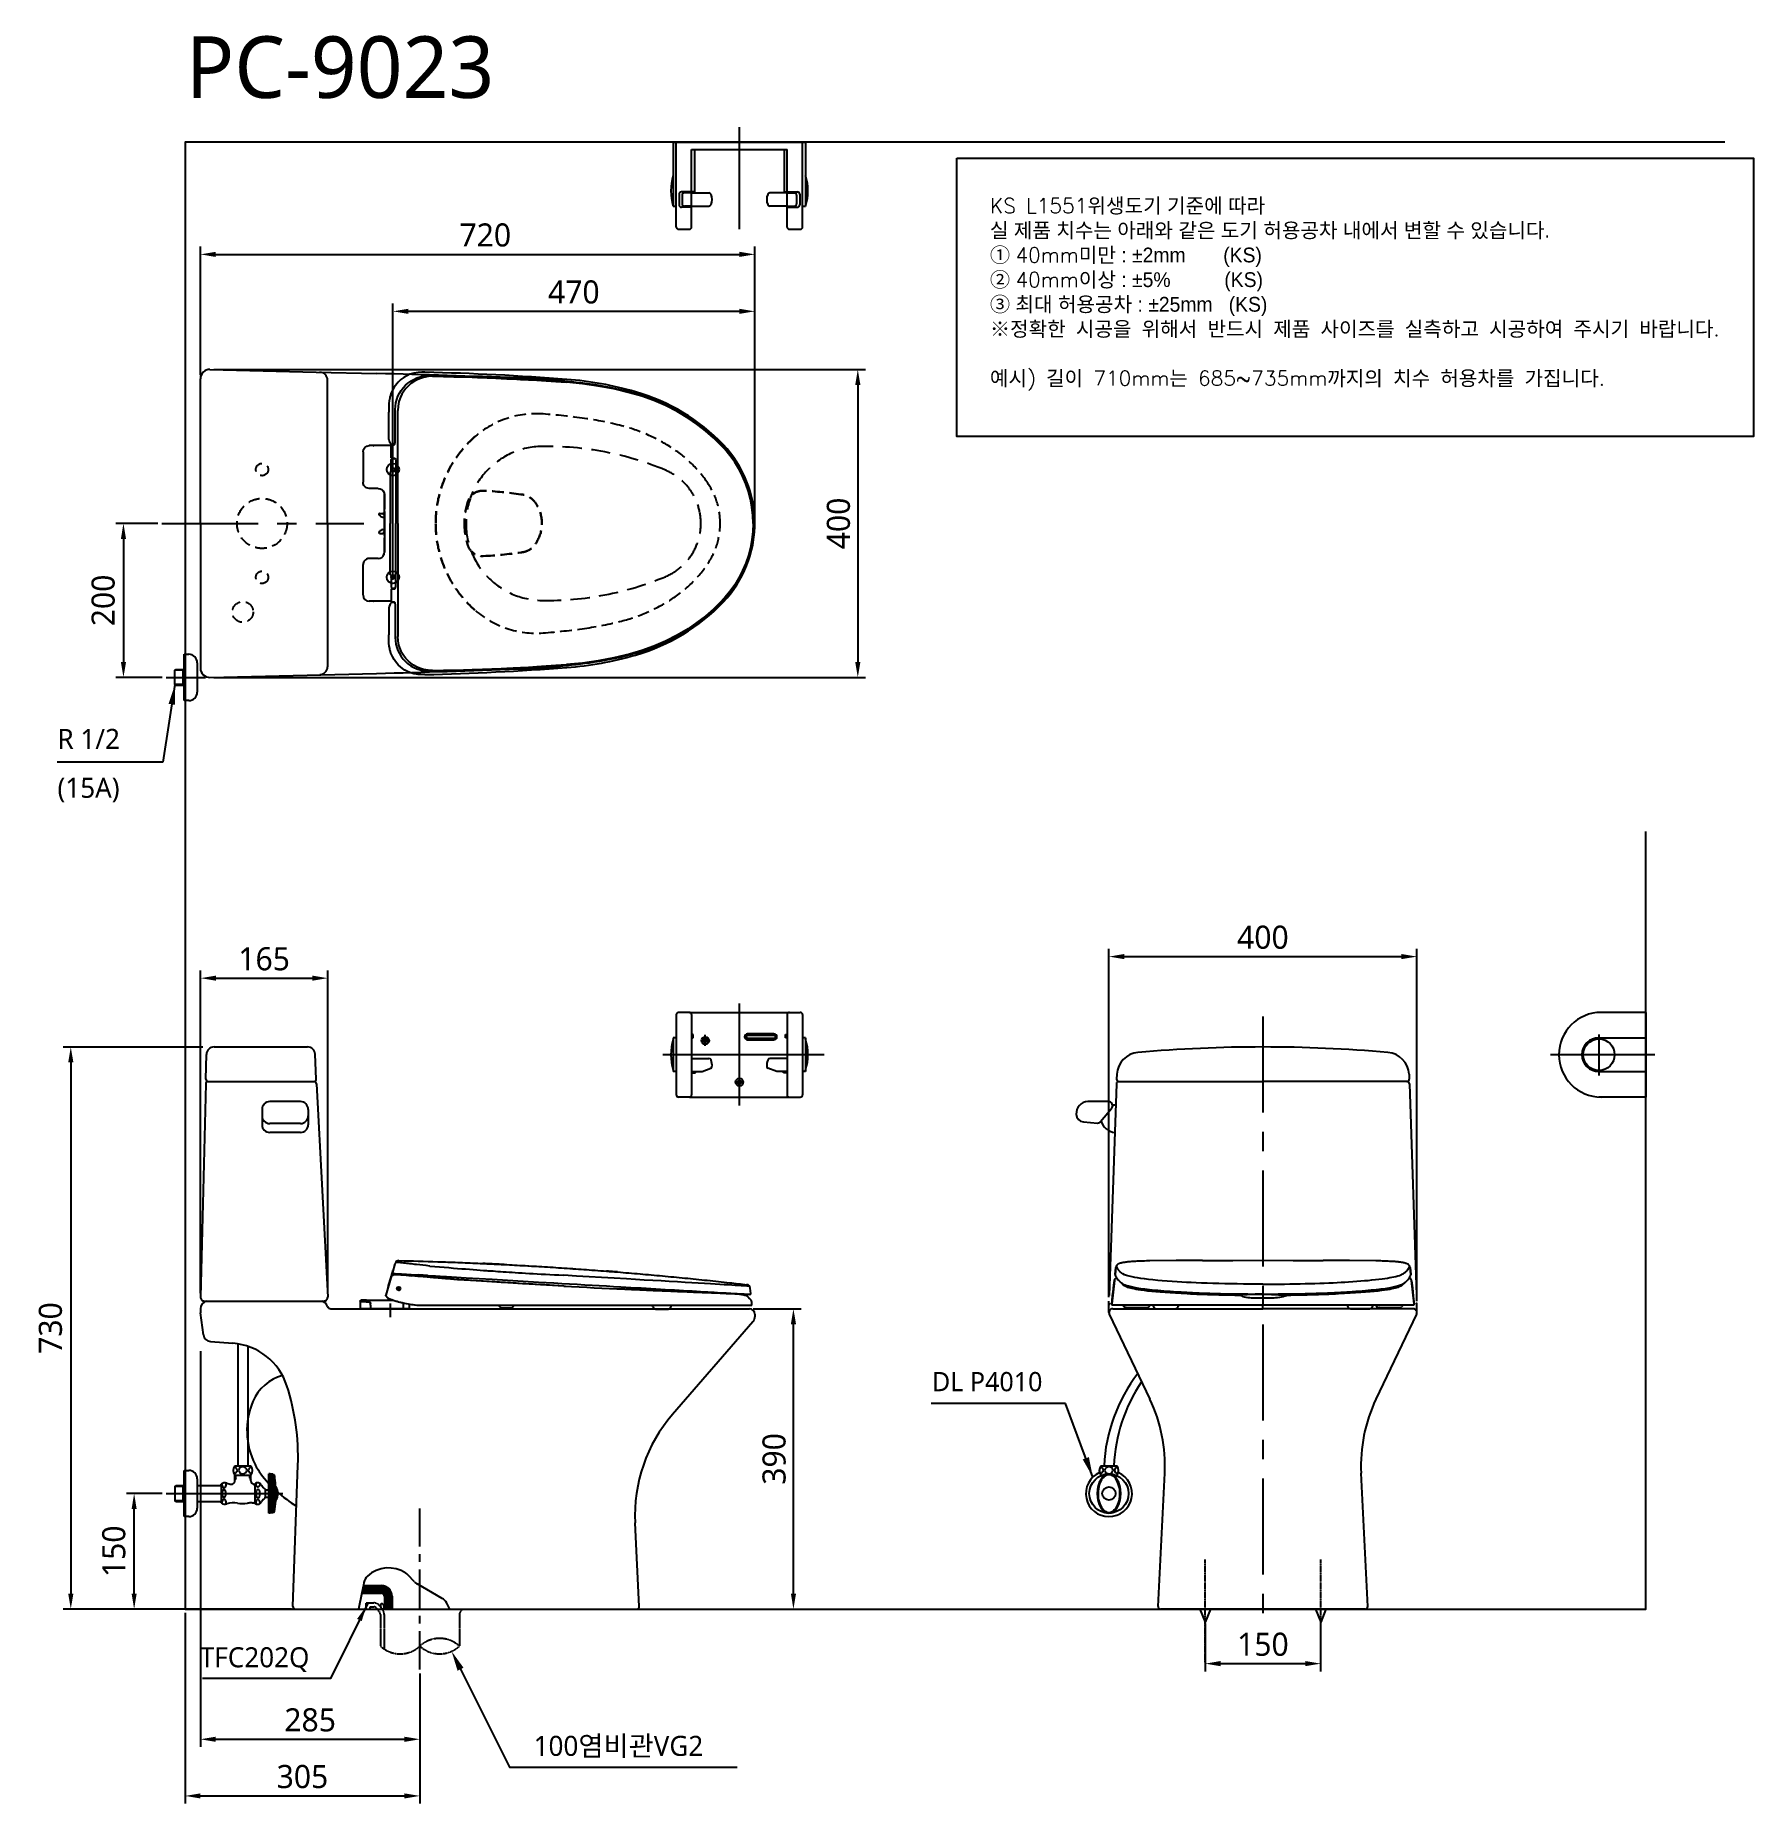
# Model space of a CAD drawing. Extents: x 47 to 2279, y -59 to 2238.
import ezdxf

# ---------------------------------------------------------------- set-up
doc = ezdxf.new("R2010")
doc.units = 0
doc.header["$LTSCALE"] = 20
doc.header["$MEASUREMENT"] = 0
for name, pattern in [('CENTER', [2, 1.25, -0.25, 0.25, -0.25]), ('CENTER2', [1.125, 0.75, -0.125, 0.125, -0.125]), ('HIDDEN', [0.375, 0.25, -0.125]), ('HIDDEN2', [0.1875, 0.125, -0.0625])]:
    doc.linetypes.add(name, pattern=pattern)
doc.layers.get('0').update_dxf_attribs({"linetype": 'CONTINUOUS'})
doc.layers.get('DEFPOINTS').update_dxf_attribs({"linetype": 'CONTINUOUS'})
for name, color, linetype in [('1', 1, 'CONTINUOUS'), ('2', 2, 'CONTINUOUS'), ('3', 3, 'CONTINUOUS'), ('4', 4, 'CONTINUOUS'), ('6', 6, 'CONTINUOUS'), ('CENTER', 2, 'CENTER'), ('FAUCET', 4, 'CONTINUOUS')]:
    doc.layers.add(name, color=color, linetype=linetype)
doc.styles.add('GHS', font='romans', dxfattribs={"bigfont": 'ghs'})
doc.styles.add('ROMANS', font='romans', dxfattribs={"height": 10.144927})
doc.styles.get("Standard").update_dxf_attribs({"font": 'NanumGothic.ttf'})
doc.dimstyles.new('ISO-25', dxfattribs={"dimtxt": 20, "dimasz": 20, "dimexe": 3, "dimexo": 1, "dimgap": 5, "dimtad": 1, "dimtoh": 1, "dimdec": 0, "dimtxsty": 'Standard', "dimcen": 0, "dimclrd": 3, "dimclre": 3, "dimclrt": 2, "dimadec": 0, "dimazin": 0, "dimtfac": 1, "dimtdec": 0, "dimtmove": 0, "dimatfit": 3, "dimfxl": 0, "dimarcsym": 0})
doc.dimstyles.get("Standard").update_dxf_attribs({"dimtxt": 2.7, "dimasz": 2, "dimexe": 2, "dimexo": 1, "dimgap": 1.5, "dimtad": 1, "dimlfac": 10, "dimzin": 0, "dimdsep": 46, "dimtxsty": 'Standard', "dimcen": 0, "dimclrt": 2, "dimadec": 0, "dimazin": 0, "dimtfac": 1, "dimtofl": 0, "dimtmove": 0, "dimatfit": 3, "dimfxl": 0, "dimtolj": 1, "dimtzin": 0, "dimarcsym": 0})

msp = doc.modelspace()

# ---------------------------------------------------------------- texts
at = {"insert": (242.19642, 2236.68676), "char_height": 80, "width": 460, "attachment_point": 1, "style": 'GHS'}
msp.add_mtext('{\\fNanumGothic|b0|i0|c0|p50;PC-9023}', dxfattribs=at)
at = {"layer": '2'}
for s, p in [('R 1/2', (75.61168, 1311.16328)), ('(15A)', (75.61168, 1247.68325))]:
    msp.add_text(s, height=26, dxfattribs=at).set_placement(p)
at = {"layer": '2', "attachment_point": 4}
for s, insert, char_height, style in [('{\\Fromans|c129;KS L1551\\fGulim|b0|i0|c129|p50;위생도기 기준에 따라 \\P실 제품 치수는 아래와 같은 도기 허용공차 내에서 변할 수 있습니다. \\Fromans|c129;\\P\\fGulim|b0|i0|c129|p50;① \\Fromans|c129;40mm\\fGulim|b0|i0|c129|p50;미만 : ±2mm       (KS)\\Fromans|c129; \\P\\fGulim|b0|i0|c129|p50;② \\Fromans|c129;40mm\\fGulim|b0|i0|c129|p50;이상 : ±5%          (KS)\\Fromans|c129;\\P\\fGulim|b0|i0|c129|p50;③ 최대 허용공차 : ±25mm   (KS)}\\P※정확한 시공을 위해서 반드시 제품 사이즈를 실측하고 시공하여 주시기 바랍니다.\\P\\P예시) 길이 710mm는 685~735mm까지의 치수 허용차를 가집니다.', (1286.71562, 1901.43792), 19.2, 'ROMANS'), ('{\\fNanumGothic|b0|i0|c129|p50;DL P4010}', (1211.41214, 489.1893), 25, 'GHS'), ('{\\fNanumGothic|b0|i0|c129|p50;T\\fNanumGothic|b0|i0|c0|p50;FC202\\fNanumGothic|b0|i0|c129|p50;Q}', (260.47204, 128.27291), 26, 'ROMANS'), ('{\\fNanumGothic|b0|i0|c129|p50;100염비관VG2}', (694.0816, 14.92822), 26, 'ROMANS')]:
    msp.add_mtext(s, dxfattribs=dict(at, insert=insert, char_height=char_height, style=style))

# ---------------------------------------------------------------- blocks, each defined once
blk = doc.blocks.new('*D1')
at = {"layer": '1', "color": 3, "lineweight": -2}
for p, q in [((206.1, 1604), (151.3, 1604)), ((161.3, 1584), (161.3, 1424)), ((211.7, 1404), (151.3, 1404))]:
    blk.add_line(p, q, dxfattribs=at)
at = {"layer": '1', "color": 3}
for points in [[(158, 1584), (164.7, 1584), (161.3, 1604)], [(158, 1424), (164.7, 1424), (161.3, 1404)]]:
    blk.add_solid(points, dxfattribs=at)
at = {"layer": 'DEFPOINTS', "color": 0}
for p in [(211.1, 1604), (161.3, 1404), (216.7, 1404)]:
    blk.add_point(p, dxfattribs=at)
at = {"layer": '1', "color": 2, "insert": (135.1, 1504), "char_height": 30, "attachment_point": 5, "rotation": 90}
blk.add_mtext('\\A1;200', dxfattribs=at)
blk = doc.blocks.new('*D2')
at = {"layer": '1', "color": 3, "lineweight": -2}
for p, q in [((241.3, 189), (241.3, -58.7)), ((546.3, 110.3), (546.3, -58.7)), ((261.3, -48.7), (526.3, -48.7))]:
    blk.add_line(p, q, dxfattribs=at)
at = {"layer": '1', "color": 3}
for points in [[(261.3, -45.4), (261.3, -52), (241.3, -48.7)], [(526.3, -45.4), (526.3, -52), (546.3, -48.7)]]:
    blk.add_solid(points, dxfattribs=at)
at = {"layer": 'DEFPOINTS', "color": 0}
for p in [(241.3, 194), (546.3, 115.3), (546.3, -48.7)]:
    blk.add_point(p, dxfattribs=at)
at = {"layer": '1', "color": 2, "insert": (393.8, -23.7), "char_height": 30, "attachment_point": 5}
blk.add_mtext('\\A1;305', dxfattribs=at)
blk = doc.blocks.new('*D3')
at = {"layer": '1', "color": 3, "lineweight": -2}
for p, q in [((211.7, 344), (165.2, 344)), ((175.2, 214), (175.2, 324)), ((236.3, 194), (165.2, 194))]:
    blk.add_line(p, q, dxfattribs=at)
at = {"layer": '1', "color": 3}
for points in [[(171.9, 324), (178.5, 324), (175.2, 344)], [(171.9, 214), (178.5, 214), (175.2, 194)]]:
    blk.add_solid(points, dxfattribs=at)
at = {"layer": 'DEFPOINTS', "color": 0}
for p in [(175.2, 344), (216.7, 344), (241.3, 194)]:
    blk.add_point(p, dxfattribs=at)
at = {"layer": '1', "color": 2, "insert": (148.9, 269), "char_height": 30, "attachment_point": 5, "rotation": 90}
blk.add_mtext('\\A1;150', dxfattribs=at)
blk = doc.blocks.new('*D5')
at = {"layer": '1', "color": 3, "lineweight": -2}
for p, q in [((261.3, 529), (261.3, 14.9)), ((546.3, 110.3), (546.3, 14.9)), ((281.3, 24.9), (526.3, 24.9))]:
    blk.add_line(p, q, dxfattribs=at)
at = {"layer": '1', "color": 3}
for points in [[(281.3, 28.2), (281.3, 21.5), (261.3, 24.9)], [(526.3, 28.2), (526.3, 21.5), (546.3, 24.9)]]:
    blk.add_solid(points, dxfattribs=at)
at = {"layer": 'DEFPOINTS', "color": 0}
for p in [(261.3, 534), (546.3, 115.3), (546.3, 24.9)]:
    blk.add_point(p, dxfattribs=at)
at = {"layer": '1', "color": 2, "insert": (403.8, 49.9), "char_height": 30, "attachment_point": 5}
blk.add_mtext('\\A1;285', dxfattribs=at)
blk = doc.blocks.new('*X14')
at = {"color": 0}
for p, q in [((1040, 968), (1078.1, 968)), ((1040.2, 969), (1077.7, 969)), ((1040.4, 970), (1077.2, 970)), ((1040.6, 971), (1076.6, 971)), ((1040.8, 972), (1075.8, 972)), ((1041, 973), (1074.9, 973)), ((1041.2, 974), (1073.8, 974)), ((1041.4, 975), (1072.4, 975)), ((1041.6, 976), (1070.5, 976)), ((1041.8, 977), (1066.9, 977)), ((1066, 967), (1078.4, 967)), ((1067.8, 966), (1078.7, 966)), ((1068.5, 965), (1078.9, 965)), ((1068.9, 964), (1079, 964)), ((1069, 963), (1079, 963)), ((1069, 962), (1079, 962)), ((1069, 961), (1079, 961)), ((1069, 960), (1079, 960)), ((1069, 959), (1079, 959)), ((1069, 958), (1079, 958)), ((1069, 957), (1079, 957)), ((1069, 956), (1079, 956)), ((1069, 955), (1079, 955)), ((1069, 954), (1079, 954)), ((1069, 953), (1079, 953)), ((1069, 952), (1079, 952)), ((1069, 951), (1079, 951)), ((1069, 950), (1079, 950)), ((1069, 949), (1079, 949)), ((1069, 948), (1079, 948)), ((1069, 947), (1079, 947))]:
    blk.add_line(p, q, dxfattribs=at)
blk = doc.blocks.new('*D16')
at = {"layer": '1', "color": 3, "lineweight": -2}
for p, q in [((1566.3, 175.4), (1566.3, 113.1)), ((1716.3, 175.4), (1716.3, 113.1)), ((1586.3, 123.1), (1696.3, 123.1))]:
    blk.add_line(p, q, dxfattribs=at)
at = {"layer": '1', "color": 3}
for points in [[(1586.3, 126.5), (1586.3, 119.8), (1566.3, 123.1)], [(1696.3, 126.5), (1696.3, 119.8), (1716.3, 123.1)]]:
    blk.add_solid(points, dxfattribs=at)
at = {"layer": 'DEFPOINTS', "color": 0}
for p in [(1566.3, 180.4), (1716.3, 180.4), (1716.3, 123.1)]:
    blk.add_point(p, dxfattribs=at)
at = {"layer": '1', "color": 2, "insert": (1641.3, 148.1), "char_height": 30, "attachment_point": 5}
blk.add_mtext('\\A1;150', dxfattribs=at)
blk = doc.blocks.new('*D23')
at = {"color": 3, "lineweight": -2}
for p, q in [((979.3, 584), (1041.5, 584)), ((1031.5, 214), (1031.5, 564)), ((833.2, 194), (1041.5, 194))]:
    blk.add_line(p, q, dxfattribs=at)
at = {"color": 3}
for points in [[(1028.2, 564), (1034.9, 564), (1031.5, 584)], [(1028.2, 214), (1034.9, 214), (1031.5, 194)]]:
    blk.add_solid(points, dxfattribs=at)
at = {"layer": 'DEFPOINTS', "color": 0}
for p in [(974.3, 584), (1031.5, 584), (828.2, 194)]:
    blk.add_point(p, dxfattribs=at)
at = {"color": 2, "insert": (1006.5, 389), "char_height": 30, "attachment_point": 5, "rotation": 90}
blk.add_mtext('\\A1;390', dxfattribs=at)
blk = doc.blocks.new('*D24')
at = {"color": 3, "lineweight": -2}
for p, q in [((261.3, 1796.7), (261.3, 1963.5)), ((281.3, 1953.5), (961.3, 1953.5)), ((981.3, 1609), (981.3, 1963.5))]:
    blk.add_line(p, q, dxfattribs=at)
at = {"color": 3}
for points in [[(281.3, 1956.8), (281.3, 1950.1), (261.3, 1953.5)], [(961.3, 1956.8), (961.3, 1950.1), (981.3, 1953.5)]]:
    blk.add_solid(points, dxfattribs=at)
at = {"layer": 'DEFPOINTS', "color": 0}
for p in [(981.3, 1953.5), (261.3, 1791.7), (981.3, 1604)]:
    blk.add_point(p, dxfattribs=at)
at = {"color": 2, "insert": (631.3, 1978.5), "char_height": 30, "attachment_point": 5}
blk.add_mtext('\\A1;720', dxfattribs=at)
blk = doc.blocks.new('*D25')
at = {"color": 3, "lineweight": -2}
for p, q in [((511.3, 1531.4), (511.3, 1889.5)), ((981.3, 1609), (981.3, 1889.5)), ((531.3, 1879.5), (961.3, 1879.5))]:
    blk.add_line(p, q, dxfattribs=at)
at = {"color": 3}
for points in [[(531.3, 1882.8), (531.3, 1876.2), (511.3, 1879.5)], [(961.3, 1882.8), (961.3, 1876.2), (981.3, 1879.5)]]:
    blk.add_solid(points, dxfattribs=at)
at = {"layer": 'DEFPOINTS', "color": 0}
for p in [(981.3, 1879.5), (981.3, 1604), (511.3, 1526.4)]:
    blk.add_point(p, dxfattribs=at)
at = {"color": 2, "insert": (746.3, 1904.5), "char_height": 30, "attachment_point": 5}
blk.add_mtext('\\A1;470', dxfattribs=at)
blk = doc.blocks.new('*D26')
at = {"color": 3, "lineweight": -2}
for p, q in [((261.5, 604.1), (261.5, 1023.4)), ((281.5, 1013.4), (406.6, 1013.4)), ((426.6, 604.3), (426.6, 1023.4))]:
    blk.add_line(p, q, dxfattribs=at)
at = {"color": 3}
for points in [[(281.5, 1016.7), (281.5, 1010.1), (261.5, 1013.4)], [(406.6, 1016.7), (406.6, 1010.1), (426.6, 1013.4)]]:
    blk.add_solid(points, dxfattribs=at)
at = {"layer": 'DEFPOINTS', "color": 0}
for p in [(426.6, 1013.4), (261.5, 599.1), (426.6, 599.3)]:
    blk.add_point(p, dxfattribs=at)
at = {"color": 2, "insert": (344, 1038.4), "char_height": 30, "attachment_point": 5}
blk.add_mtext('\\A1;165', dxfattribs=at)
blk = doc.blocks.new('*D27')
at = {"color": 3, "lineweight": -2}
for p, q in [((278.7, 1804), (1125.1, 1804)), ((1115.1, 1784), (1115.1, 1424)), ((278.7, 1404), (1125.1, 1404))]:
    blk.add_line(p, q, dxfattribs=at)
at = {"color": 3}
for points in [[(1111.8, 1784), (1118.5, 1784), (1115.1, 1804)], [(1111.8, 1424), (1118.5, 1424), (1115.1, 1404)]]:
    blk.add_solid(points, dxfattribs=at)
at = {"layer": 'DEFPOINTS', "color": 0}
for p in [(273.7, 1804), (273.7, 1404), (1115.1, 1404)]:
    blk.add_point(p, dxfattribs=at)
at = {"color": 2, "insert": (1090.1, 1604), "char_height": 30, "attachment_point": 5, "rotation": 90}
blk.add_mtext('\\A1;400', dxfattribs=at)
blk = doc.blocks.new('*D28')
at = {"color": 3, "lineweight": -2}
for p, q in [((1441.3, 599), (1441.3, 1051.4)), ((1461.3, 1041.4), (1821.3, 1041.4)), ((1841.3, 594), (1841.3, 1051.4))]:
    blk.add_line(p, q, dxfattribs=at)
at = {"color": 3}
for points in [[(1461.3, 1044.8), (1461.3, 1038.1), (1441.3, 1041.4)], [(1821.3, 1044.8), (1821.3, 1038.1), (1841.3, 1041.4)]]:
    blk.add_solid(points, dxfattribs=at)
at = {"layer": 'DEFPOINTS', "color": 0}
for p in [(1841.3, 1041.4), (1441.3, 594), (1841.3, 589)]:
    blk.add_point(p, dxfattribs=at)
at = {"color": 2, "insert": (1641.3, 1066.4), "char_height": 30, "attachment_point": 5}
blk.add_mtext('\\A1;400', dxfattribs=at)
blk = doc.blocks.new('*D30')
at = {"color": 3, "lineweight": -2}
for p, q in [((264.3, 924), (82.9, 924)), ((92.9, 904), (92.9, 214)), ((379.5, 194), (82.9, 194))]:
    blk.add_line(p, q, dxfattribs=at)
at = {"color": 3}
for points in [[(89.6, 904), (96.3, 904), (92.9, 924)], [(89.6, 214), (96.3, 214), (92.9, 194)]]:
    blk.add_solid(points, dxfattribs=at)
at = {"layer": 'DEFPOINTS', "color": 0}
for p in [(269.3, 924), (92.9, 194), (384.5, 194)]:
    blk.add_point(p, dxfattribs=at)
at = {"color": 2, "insert": (66.6, 559), "char_height": 30, "attachment_point": 5, "rotation": 90}
blk.add_mtext('\\A1;730', dxfattribs=at)
blk = doc.blocks.new('A$C0A0E4DA4')
at = {"color": 2, "ltscale": 50}
for p, q in [((36.9, 41.2), (40.1, 51.8)), ((40.1, 51.8), (40.2, 51.8)), ((40.2, 51.8), (40.3, 51.8)), ((40.3, 51.8), (40.3, 51.8)), ((41.9, 58), (42.5, 60.1)), ((42.5, 60.1), (42.6, 60.5)), ((52.4, 37.1), (47.7, 37.1)), ((50, 39.5), (50, 34.7)), ((507.3, 30.6), (506.6, 37.7)), ((0, 20.8), (0, 19.8)), ((0, 20.8), (0, 19.8)), ((8, 19.8), (0, 19.8)), ((0, 19.3), (0, 19.1)), ((0, 19.1), (0, 10.8)), ((64, 10.8), (0, 10.8)), ((8, 19.8), (0.5, 19.8)), ((1.5, 19.8), (0.5, 19.8)), ((8, 21.8), (1, 21.8)), ((4.4, 19.8), (1.5, 19.8)), ((7.8, 19.8), (8.9, 19.8)), ((8, 21.8), (43.7, 21.8)), ((8, 19.8), (11.1, 19.8)), ((8, 19.8), (9.8, 19.8)), ((11, 19.8), (9.8, 19.8)), ((14, 12.5), (13.5, 17.5)), ((14.3, 10.8), (13.6, 17.6)), ((14.1, 10.8), (14, 12.5)), ((38.8, 17.6), (38.8, 0)), ((64, 10.8), (63.9, 16.9)), ((80.2, 15.3), (264.5, 15.3)), ((264.5, 15.3), (353.6, 15.3)), ((353.6, 15.3), (467.3, 15.3)), ((467.3, 15.3), (507.8, 15.3)), ((508.8, 16.4), (508.5, 19.9))]:
    blk.add_line(p, q, dxfattribs=at)
for points in [[(45.2, 69), (41.8, 57.8)], [(45.3, 69.7), (45.3, 69.4), (45.2, 69)], [(45.2, 69), (45.2, 69.1)], [(45.2, 69), (45.2, 69)], [(90.3, 66.3), (85.9, 66.8), (81.5, 67.3), (77.3, 67.8), (73.2, 68.3), (70.9, 68.5), (68.7, 68.8), (66.6, 69.1), (64.5, 69.3), (62.6, 69.5), (60.7, 69.8), (58.9, 70), (56.7, 70.2), (54.7, 70.4), (52.9, 70.6), (51.3, 70.8), (49.8, 71), (48.6, 71.1), (47.4, 71.2), (46.4, 71.3), (46.1, 71.3)], [(186.8, 68.3), (185.5, 68.4), (184.1, 68.4), (182.4, 68.5), (180.6, 68.6), (178.6, 68.7), (176.4, 68.8), (174, 68.9), (171.4, 69.1), (168.6, 69.2), (165.7, 69.3), (162.5, 69.5), (159.2, 69.6)], [(161, 69.5), (159.2, 69.6)], [(40, 51.1), (33.5, 28.3)], [(40.6, 52.5), (40.4, 52.1), (40.1, 51.4), (40, 51.1)], [(40.1, 51.8), (40.2, 52.3), (40.4, 52.9), (40.5, 53.4), (40.7, 54), (40.9, 54.5), (41, 55), (41.2, 55.5), (41.3, 56), (41.3, 56)], [(40.1, 51.8), (40.5, 52.6)], [(40.1, 51.3), (40.3, 51.9), (40.4, 52)], [(40.2, 51.9), (40.2, 51.7), (40.1, 51.3)], [(40.2, 51.9), (40.5, 52.6), (41, 53.3), (41.6, 54), (42.2, 54.5), (43, 54.9), (43.8, 55.2), (44.6, 55.3), (45.3, 55.3)], [(40.5, 52.3), (40.6, 52.5)], [(40.6, 52.7), (40.6, 52.8), (41.2, 53.7), (41.5, 54.3), (41.8, 54.8), (42, 55.3), (42.3, 55.6), (42.4, 56), (42.6, 56.2), (42.7, 56.5), (42.7, 56.6)], [(41.3, 56), (41.4, 56.4), (41.5, 56.8), (41.6, 57.1), (41.7, 57.3), (41.8, 57.6), (41.8, 57.6)], [(41.7, 56.9), (41.6, 56.7), (41.4, 56.4), (41.3, 56)], [(41.8, 57.6), (41.8, 57.5), (41.7, 56.9)], [(41.8, 57), (41.7, 56.9)], [(41.8, 57.6), (41.8, 57.7), (41.8, 57.8), (41.8, 57.8)], [(41.8, 57.8), (41.8, 57.7), (41.8, 57.5)], [(41.8, 57.8), (41.8, 57.7), (41.8, 57.6)], [(41.8, 57.5), (41.8, 57.6), (41.8, 57.6)], [(42.1, 56.8), (42.1, 56.8), (42, 57), (41.9, 57.1), (41.8, 57.4), (41.8, 57.5)], [(41.9, 57.9), (41.9, 57.5), (42, 57.2), (42.2, 56.9), (42.5, 56.7)], [(42.4, 56.6), (42.3, 56.7), (42.1, 56.8)], [(42.4, 56.7), (42.5, 56.6)], [(42.5, 56.6), (42.4, 56.6)], [(42.4, 56.6), (42.4, 56.6), (42.5, 56.6)], [(42.5, 56.7), (42.8, 56.6), (43.3, 56.6), (43.8, 56.6), (44.5, 56.5), (45.2, 56.5), (46, 56.4), (46.8, 56.4), (47.6, 56.3), (48.4, 56.3), (49.3, 56.2), (50.1, 56.2), (50.8, 56.1), (51.6, 56.1), (52.3, 56), (53.1, 56), (54, 55.9), (55.1, 55.9), (56.5, 55.8), (58, 55.7), (59.7, 55.6), (61.5, 55.5), (63.6, 55.4), (65.9, 55.2), (68.1, 55.1), (70.5, 55), (73, 54.8), (75.7, 54.7), (78, 54.5), (80.3, 54.4), (82.8, 54.2), (85.4, 54.1), (87.6, 54)], [(42.5, 56.6), (42.5, 56.6), (42.7, 56.6)], [(42.5, 56.6), (42.5, 56.6), (42.5, 56.6)], [(42.7, 56.6), (42.8, 56.5)], [(42.7, 56.6), (42.8, 56.6)], [(45.3, 55.3), (59.6, 54.3), (66.3, 53.7)], [(50.5, 56.1), (50.2, 55.5), (49.9, 55)], [(135.7, 48.1), (135.5, 48.1), (134.8, 48.2), (134, 48.2), (133.2, 48.3), (132.6, 48.3), (132, 48.4), (131.4, 48.4), (130.7, 48.5), (129.8, 48.5), (128.8, 48.6), (127.9, 48.7), (127.1, 48.7), (126.5, 48.7), (125.9, 48.8), (125.3, 48.8), (124.5, 48.9), (123.8, 48.9), (123, 49), (122.4, 49), (121.8, 49.1), (121.2, 49.1), (120.6, 49.2), (120, 49.2), (119.2, 49.3), (118.5, 49.3), (117.7, 49.4), (116.9, 49.5), (116, 49.5), (115.2, 49.6), (114.7, 49.6), (114.2, 49.7), (113.5, 49.7), (112.8, 49.8), (112.2, 49.8), (111.7, 49.9), (111.1, 49.9), (110.4, 50), (109.7, 50), (108.9, 50.1), (108, 50.2), (107.2, 50.2), (106.5, 50.3), (105.9, 50.4), (105.4, 50.4), (105.1, 50.4), (104.9, 50.4), (104.6, 50.5), (104.4, 50.5), (104, 50.5), (103.7, 50.5), (103.4, 50.6), (103, 50.6), (102.5, 50.6), (101.7, 50.7), (100.8, 50.8), (100, 50.9), (99.2, 50.9), (98.6, 51), (97.7, 51), (96.8, 51.1), (95.8, 51.2), (94.7, 51.3), (93.6, 51.4), (91.5, 51.6), (89.5, 51.7), (87, 52), (84.6, 52.2), (82.3, 52.4), (80, 52.6), (77.6, 52.8), (75.4, 52.9), (73.1, 53.1), (70.8, 53.3), (68.5, 53.5), (66.3, 53.7), (66.3, 53.7)], [(87.6, 53.9), (84.7, 54.1), (81.8, 54.3), (79, 54.4), (76.2, 54.6), (74.8, 54.7)], [(87.6, 54), (88.1, 53.9), (91.6, 53.7), (94.8, 53.5), (97.9, 53.4), (100.7, 53.2), (103.4, 53), (105.8, 52.9), (108, 52.8), (109.9, 52.7), (111.5, 52.6), (113.1, 52.5), (114.5, 52.4), (115.9, 52.3), (117.4, 52.2), (118.8, 52.1), (125, 51.8), (131.3, 51.4), (137.6, 51), (154.5, 50.1), (171.4, 49.1), (191.5, 47.9), (211.6, 46.7), (231.7, 45.5), (241.7, 45), (251.7, 44.4), (261.8, 43.8), (271.8, 43.2), (281.8, 42.6), (291.8, 42), (301.2, 41.5), (310.6, 40.9), (319.9, 40.4), (329.2, 39.9), (338.4, 39.3), (345.1, 38.9), (351.7, 38.5), (358.3, 38.2), (364.8, 37.8), (371.3, 37.4), (377.6, 37), (383.8, 36.7), (390, 36.3), (396.1, 35.9), (402.2, 35.6), (408.2, 35.2), (414.2, 34.9), (420, 34.5), (425.7, 34.2), (431.3, 33.9), (436.7, 33.6), (442, 33.3), (447.2, 33), (451.5, 32.7), (455.8, 32.5), (459.9, 32.2), (464, 32), (468, 31.7), (471.8, 31.5), (475.2, 31.3), (478.5, 31.1), (481.6, 31), (484.5, 30.8), (487.3, 30.6), (489.2, 30.5), (490.9, 30.4), (492.6, 30.3), (494.2, 30.2), (495.7, 30.1), (497.1, 30), (498.4, 30), (499.6, 29.9), (500.1, 29.9), (500.6, 29.8), (501.1, 29.8), (501.5, 29.8), (501.9, 29.8), (502.3, 29.7), (502.7, 29.7), (503.1, 29.7), (503.5, 29.7), (503.9, 29.6), (504.4, 29.6), (504.8, 29.6), (505.2, 29.6), (505.5, 29.6), (505.9, 29.5), (506.1, 29.5), (506.3, 29.5), (506.5, 29.5), (506.5, 29.5)], [(90.3, 66.3), (96.8, 65.7), (103.1, 65.2), (109.2, 64.7), (115.2, 64.2), (121, 63.7), (126.5, 63.3), (131.8, 62.9), (136.9, 62.5), (141.9, 62.1), (146.7, 61.7), (151.4, 61.4), (155.9, 61.1), (160.2, 60.7), (162.1, 60.6), (163.9, 60.5), (165.7, 60.3), (167.5, 60.2), (169.2, 60.1), (170.9, 60), (172.6, 59.9), (175.6, 59.6), (178.7, 59.4), (182.1, 59.2), (185.7, 58.9), (189.4, 58.7), (193.4, 58.4), (197.4, 58.2), (201.5, 57.9), (205.8, 57.6), (210.2, 57.3), (214.9, 57.1), (219.7, 56.8), (224.7, 56.5), (229.9, 56.2), (235.2, 55.9), (240.8, 55.6), (246.4, 55.3), (252.2, 55), (258.1, 54.7), (264.3, 54.4)], [(264.4, 40.3), (258, 40.6), (251.8, 41), (245.8, 41.3), (240, 41.7), (234.4, 42), (229, 42.3), (224.1, 42.6), (219.5, 42.9), (215, 43.2), (210.6, 43.4), (206.5, 43.7), (202.6, 43.9), (198.9, 44.1), (195.3, 44.4), (191.9, 44.6), (188.8, 44.8), (185.8, 44.9), (183.1, 45.1), (180.4, 45.3), (177.6, 45.4), (171.1, 45.8), (164.5, 46.3), (157.6, 46.7), (150.6, 47.1), (143.3, 47.6), (140.6, 47.8), (137.9, 47.9), (135.4, 48.1), (133, 48.2), (130.8, 48.4), (128.8, 48.5), (127, 48.6), (125.5, 48.8), (124, 48.9), (122.8, 48.9), (121.8, 49)], [(136.2, 48.1), (121.8, 49)], [(136.1, 48.1), (136.1, 48.1), (135.9, 48.1), (135.7, 48.1), (135.7, 48.1)], [(264.3, 40.3), (234.6, 42), (204.8, 43.8), (175, 45.7), (145.2, 47.5), (136.2, 48.1)], [(505.7, 40.1), (505.6, 40.1), (504.4, 40.2), (502.7, 40.3), (500.5, 40.4), (497.8, 40.6), (494.7, 40.8), (491.1, 41), (487.1, 41.2), (482.7, 41.5), (477.9, 41.7), (472.6, 42), (467, 42.4), (461.1, 42.7), (455.1, 43.1), (447.2, 43.5), (439.1, 44), (430.8, 44.5), (422.1, 45), (412, 45.6), (401.5, 46.2), (390.8, 46.9), (379.9, 47.5), (368.8, 48.1), (357.4, 48.8), (346, 49.5), (329.9, 50.4), (313.6, 51.4), (297.2, 52.4), (280.8, 53.3), (264.3, 54.4)], [(334.2, 58.6), (332, 58.7), (329.9, 58.9), (327.9, 59.1), (326, 59.2), (324.3, 59.4), (322.7, 59.5), (321.2, 59.6), (319.8, 59.7)], [(33.4, 28.1), (33.5, 28.3)], [(33.5, 27.8), (33.5, 27.8), (33.4, 28.1), (33.4, 28.1)], [(33.5, 27.8), (33.5, 27.7), (33.6, 27.3), (33.7, 27), (33.9, 26.7), (34, 26.6), (34.2, 26.4), (34.5, 26.2), (34.8, 25.9), (35.2, 25.6), (35.6, 25.3), (36, 25), (36.5, 24.8), (36.9, 24.6), (37.4, 24.3), (38.3, 23.9), (39.3, 23.4), (40.6, 22.9), (41.3, 22.7), (42.1, 22.4), (43.1, 22), (44.1, 21.7), (45.3, 21.3), (46.7, 20.9), (48.2, 20.5), (49.8, 20), (51.6, 19.6), (53.4, 19.1), (55.3, 18.7), (57.4, 18.2), (59.7, 17.7), (62.1, 17.3), (64.2, 16.9), (66.5, 16.5), (68.8, 16.2), (71.3, 15.9), (73.8, 15.6), (76.4, 15.5)], [(33.6, 28.7), (33.6, 28.6)], [(36.4, 38.6), (36.3, 38)], [(36.3, 24.9), (36.3, 22.8)], [(36.6, 40.1), (36.6, 39.9), (36.6, 39.7)], [(37, 40.5), (36.9, 41.2)], [(264.3, 40.3), (264.4, 40.3)], [(264.4, 40.3), (264.4, 40.3), (264.3, 40.3)], [(264.4, 40.3), (266.8, 40.2)], [(266.8, 40.2), (274.3, 39.8), (284.3, 39.2), (294.2, 38.7), (304.1, 38.1), (314, 37.6), (323.6, 37.1), (333.2, 36.6), (336.1, 36.5)], [(336.7, 36.4), (336.7, 36.4), (336.1, 36.5)], [(336.4, 36.4), (336.1, 36.5)], [(345.4, 36), (345.1, 36), (344.3, 36), (343.4, 36.1), (342.4, 36.1), (341.4, 36.2), (340.4, 36.2), (339.6, 36.3), (338.8, 36.3), (338.1, 36.4), (337.7, 36.4), (337.2, 36.4), (336.7, 36.4)], [(487.6, 29.9), (487.4, 29.9), (487, 29.9), (486.5, 30), (485.9, 30), (485.3, 30), (484.6, 30), (483.9, 30.1), (483.1, 30.1), (482.3, 30.1), (481.5, 30.2), (480.6, 30.2), (479, 30.3), (477.3, 30.3), (475.6, 30.4), (473.7, 30.5), (471.7, 30.6), (469.6, 30.7), (467.4, 30.8), (464.9, 30.9), (462.2, 31), (459.5, 31.1), (456.7, 31.2), (455.4, 31.3), (454.1, 31.3), (452.9, 31.4), (451.7, 31.4), (450.5, 31.5), (449.4, 31.5), (448.1, 31.5), (446.4, 31.6), (444.5, 31.7), (442.4, 31.8), (441.1, 31.8), (439.8, 31.9), (438.4, 31.9), (437.3, 32), (436.4, 32), (435.7, 32), (435.1, 32.1), (434.3, 32.1), (433.4, 32.1), (432.6, 32.2), (431.7, 32.2), (430.8, 32.2), (430, 32.3), (429.3, 32.3), (427.1, 32.4), (424.6, 32.5), (422.1, 32.6), (419.8, 32.7), (417.4, 32.8), (414.8, 32.9), (412.2, 33), (409.5, 33.1), (406.6, 33.2), (403.6, 33.3), (400.7, 33.5), (398.9, 33.5), (397.1, 33.6), (395.5, 33.7), (394.1, 33.8), (392.6, 33.8), (391, 33.9), (389.3, 34), (387.5, 34), (385.8, 34.1), (384, 34.2), (382.3, 34.3), (380.8, 34.3), (379.4, 34.4), (378, 34.5), (376.7, 34.5), (374.7, 34.6), (372.8, 34.7), (370.8, 34.8), (368.6, 34.9), (366.3, 35), (363.8, 35.1), (362.1, 35.2), (360.4, 35.3), (358.8, 35.3), (357.1, 35.4), (356.2, 35.5), (355.3, 35.5), (354.6, 35.5), (354, 35.6), (353.4, 35.6), (352.7, 35.6), (351.8, 35.7), (350.9, 35.7), (350.1, 35.8), (349.4, 35.8), (348.8, 35.8), (347.9, 35.9), (347, 35.9), (346, 36), (345.4, 36)], [(437.5, 32), (437.3, 32), (437, 32)], [(487.6, 29.9), (487.3, 29.9), (487, 29.9), (486.5, 30), (486.4, 30)], [(494.9, 29.3), (494.4, 29.4), (493.3, 29.5), (492.6, 29.6), (492, 29.6), (491.4, 29.7), (490.8, 29.7), (490.2, 29.8), (489.9, 29.8), (489.8, 29.8), (489.7, 29.8), (489.6, 29.8), (489.4, 29.8), (489.2, 29.8), (489, 29.8), (488.8, 29.8), (488.4, 29.9), (488, 29.9), (487.6, 29.9)], [(494.9, 29.3), (494.9, 29.3)], [(495, 29.3), (495, 29.3), (495, 29.3), (495, 29.3)], [(495.9, 29.1), (495, 29.3)], [(501.6, 27.6), (500.7, 27.9), (499.5, 28.2), (498.5, 28.5), (497.6, 28.7), (496.9, 28.9), (496.3, 29), (495.9, 29.1)], [(501.8, 27.5), (501.7, 27.5), (501.6, 27.6)], [(504.9, 25), (504.5, 25.5), (504.2, 25.9), (504, 26.1), (503.8, 26.3), (503.6, 26.4), (503.4, 26.6), (503.2, 26.8), (502.8, 27), (502.4, 27.3), (501.8, 27.5), (501.8, 27.5)], [(506, 23.7), (506, 23.7), (505.9, 23.8), (505.8, 23.9), (505.6, 24), (505.4, 24.2), (505.2, 24.6), (504.9, 25)], [(508.5, 19.9), (508.3, 20.6), (508.1, 21.2), (507.8, 21.8), (507.5, 22.4), (507.1, 22.8), (506.7, 23.2), (506.3, 23.5), (506, 23.7)], [(506.3, 29.5), (506.5, 29.5)], [(506.5, 29.5), (506.5, 29.5), (506.7, 29.6), (506.9, 29.7), (507.1, 29.8), (507.3, 30.1), (507.3, 30.3), (507.3, 30.6)], [(0, 20.8), (0.1, 21.2), (0.3, 21.5), (0.6, 21.7), (1, 21.8)], [(0, 19.3), (0, 19.5), (0.1, 19.6), (0.3, 19.7), (0.5, 19.8)], [(0, 19.3), (0, 10.8)], [(11, 19.8), (11.2, 19.8)], [(11.2, 19.8), (11.4, 19.7), (11.9, 19.6), (12.1, 19.5), (12.3, 19.4), (12.5, 19.3), (12.7, 19.1), (12.9, 18.9), (13.2, 18.5), (13.4, 18.1), (13.5, 17.5)], [(35.3, 21.8), (35.5, 21.8)], [(35.8, 21.9), (35.6, 21.9), (35.5, 21.8)], [(36.3, 22.8), (36.3, 22.5), (36.2, 22.3), (36, 22), (35.8, 21.9)], [(49.8, 20), (49.9, 20), (52.2, 19.4), (54.5, 18.8), (57, 18.3), (59.6, 17.7), (62.2, 17.2), (65, 16.7), (67.8, 16.3), (70.6, 15.9), (73.5, 15.6), (76.4, 15.4)], [(55.9, 18.5), (56, 10.8)], [(76.4, 15.4), (76.4, 15.5), (76.4, 15.5)], [(76.4, 15.4), (80.2, 15.3)], [(76.6, 15.4), (76.6, 15.4)], [(76.6, 15.4), (76.7, 15.4)], [(76.6, 15.4), (76.7, 15.4)], [(180.1, 15.3), (180.1, 15.2), (180.7, 14.1), (181.3, 13.4)], [(181.3, 13.4), (181.8, 12.8), (182.5, 12.4), (183.2, 12.1), (184, 11.9)], [(184, 11.9), (184.2, 11.9), (184.6, 11.9), (185.2, 11.9)], [(194.9, 11.9), (195.5, 11.9), (195.9, 11.9), (196.1, 11.9)], [(196.1, 11.9), (196.9, 12.1), (197.6, 12.4), (198.2, 12.8), (198.8, 13.4)], [(198.8, 13.4), (199.3, 14.1), (199.9, 15.2), (200, 15.3)], [(379.1, 15.3), (379.2, 15.2), (379.4, 14.5), (379.7, 13.9), (380, 13.3), (380.4, 12.7), (380.9, 12)], [(380.9, 12), (381.1, 11.7), (381.5, 11.4), (381.8, 11.1), (382.2, 10.9), (383, 10.6), (383.6, 10.4)], [(399.9, 10.4), (400.2, 10.4)], [(400.2, 10.4), (400.8, 10.6), (401.5, 10.9), (401.9, 11.1), (402.3, 11.4), (402.7, 11.7), (402.9, 12)], [(402.9, 12), (403.4, 12.7), (403.8, 13.3), (404.1, 13.9), (404.3, 14.5), (404.6, 15.2), (404.6, 15.3)], [(402.9, 12), (403, 12.1)]]:
    blk.add_lwpolyline(points, dxfattribs=at)
blk.add_circle((50, 37.1), 2.37, dxfattribs=at)
for centre, radius, start, end in [((50.2, 68.4), 5, 88.5953, 163.5), ((374.7, 39), 5, 197.8332, 221.1124), ((377.7, 41.6), 9, 221.1122, 229.99), ((377.7, 41.6), 9, 304.8468, 318.8878), ((380.7, 39), 5, 318.8876, 331.1251), ((501.6, 37.2), 5, 6, 83.4433), ((11.1, 17.3), 2.5, 5.9994, 89.9994), ((507.8, 16.3), 1, 270, 6)]:
    blk.add_arc(centre, radius, start, end, dxfattribs=at)
for points, knots in [([(45.4, 69.8), (45.4, 69.8), (45.4, 69.8), (45.4, 69.8), (45.4, 69.7), (45.3, 69.7)], [0.0000005, 0.0000005, 0.0000005, 0.0000005, 0.3333333, 0.6666667, 0.9999995, 0.9999995, 0.9999995, 0.9999995]), ([(50.3, 73.4), (67.1, 73), (85.1, 72.5), (103.1, 71.9), (104.3, 71.8)], [0.0000193, 0.0000193, 0.0000193, 0.0000193, 0.277279, 0.2967851, 0.2967851, 0.2967851, 0.2967851]), ([(104.3, 71.8), (112.9, 71.5), (122.4, 71.2), (132, 70.8), (133, 70.8)], [0.2967851, 0.2967851, 0.2967851, 0.2967851, 0.4378889, 0.4544033, 0.4544033, 0.4544033, 0.4544033]), ([(133, 70.8), (141.7, 70.4), (150.6, 70), (159.5, 69.6), (159.6, 69.6)], [0.4544033, 0.4544033, 0.4544033, 0.4544033, 0.5984987, 0.6006749, 0.6006749, 0.6006749, 0.6006749]), ([(186.8, 68.3), (187.3, 68.3), (188.5, 68.2), (189.7, 68.1), (190.4, 68.1)], [0.74993429, 0.74993429, 0.74993429, 0.74993429, 0.75910855, 0.76977684, 0.76977684, 0.76977684, 0.76977684]), ([(190.4, 68.1), (199.5, 67.6), (209, 67.1), (218.5, 66.6), (219, 66.5)], [0.7697768, 0.7697768, 0.7697768, 0.7697768, 0.9197184, 0.9272582, 0.9272582, 0.9272582, 0.9272582]), ([(232.2, 65.8), (237.1, 65.5), (251.7, 64.6), (266.4, 63.6), (276.2, 62.9), (276.3, 62.9)], [0, 0, 0, 0, 0.1000262, 0.3000204, 0.3019588, 0.3019588, 0.3019588, 0.3019588]), ([(276.3, 62.9), (281.1, 62.6), (285.8, 62.2), (290.6, 61.9), (290.6, 61.9)], [0.30195879, 0.30195879, 0.30195879, 0.30195879, 0.40001749, 0.40009326, 0.40009326, 0.40009326, 0.40009326]), ([(305.2, 60.8), (305.2, 60.8), (310, 60.5), (315, 60.1), (319.9, 59.7), (320, 59.7)], [0.4999268, 0.4999268, 0.4999268, 0.4999268, 0.5000146, 0.6000117, 0.6014497, 0.6014497, 0.6014497, 0.6014497]), ([(334, 58.6), (334.1, 58.6), (343.9, 57.8), (358.6, 56.5), (373.2, 55.3), (378, 54.8)], [0.6977902, 0.6977902, 0.6977902, 0.6977902, 0.7000088, 0.900003, 1, 1, 1, 1]), ([(378, 54.8), (382.9, 54.4), (392.6, 53.5), (407.2, 52.1), (421.7, 50.7), (436.3, 49.3), (455.7, 47.3), (477.6, 44.9), (494.8, 43), (502.2, 42.1)], [0, 0, 0, 0, 0.117162, 0.234325, 0.351487, 0.468649, 0.585811, 0.820136, 1, 1, 1, 1]), ([(36.4, 38.6), (36.4, 38.6), (36.5, 39.1), (36.6, 39.7), (36.7, 40.4), (36.7, 40.6)], [0.312838, 0.312838, 0.312838, 0.312838, 0.3333333, 0.6666667, 0.8441628, 0.8441628, 0.8441628, 0.8441628]), ([(194.9, 11.9), (195.4, 11.9), (195.7, 11.9), (195.7, 11.9), (195.7, 11.9)], [0, 0, 0, 0, 0.5, 0.5000246, 0.5000246, 0.5000246, 0.5000246]), ([(383.6, 10.4), (385.2, 10.4), (386.7, 10.4), (389.2, 10.4), (390.6, 10.4)], [0.0165212, 0.0165212, 0.0165212, 0.0165212, 0.5, 1, 1, 1, 1])]:
    blk.add_open_spline(points, degree=3, knots=knots, dxfattribs=at)
for points in [[(159.6, 69.6), (166, 69.3), (172.4, 69), (178.8, 68.7)], [(179, 68.7), (181.6, 68.6), (184.2, 68.4), (186.8, 68.3)], [(219, 66.5), (223.4, 66.3), (227.8, 66), (232.2, 65.8)], [(290.6, 61.9), (295.2, 61.6), (299.8, 61.2), (304.4, 60.9)], [(304.4, 60.9), (304.4, 60.9), (304.4, 60.9), (304.4, 60.9)], [(304.4, 60.9), (304.6, 60.9), (304.8, 60.9), (305, 60.8)], [(305, 60.8), (305, 60.8), (305, 60.8), (305.1, 60.8)], [(305.1, 60.8), (305.1, 60.8), (305.1, 60.8), (305.1, 60.8)], [(305.1, 60.8), (305.1, 60.8), (305.1, 60.8), (305.2, 60.8)], [(320, 59.7), (324.6, 59.3), (329.3, 59), (334, 58.6)], [(36.7, 40.6), (36.8, 40.8), (36.8, 41), (36.9, 41.2)], [(28.6, 21.8), (28.5, 21.8), (28.5, 21.8), (28.5, 21.8)], [(28.6, 21.8), (28.5, 21.8), (28.5, 21.8), (28.5, 21.8)], [(28.7, 21.8), (28.7, 21.8), (28.7, 21.8), (28.6, 21.8)], [(76.7, 15.4), (77.1, 15.4), (77.9, 15.4), (79, 15.3), (79.8, 15.3), (80.2, 15.3)], [(184.4, 11.9), (184.4, 11.9), (184.7, 11.9), (185.2, 11.9)], [(185.2, 11.9), (185.7, 11.9), (186.5, 11.9), (187.5, 11.9)], [(187.5, 11.9), (187.6, 11.9), (187.9, 11.9), (188.1, 11.9)], [(188.1, 11.9), (188.4, 11.9), (188.9, 11.9), (189.7, 11.9), (190, 11.9)], [(190, 11.9), (190.4, 11.9), (191.1, 11.9), (191.7, 11.9), (192, 11.9)], [(192, 11.9), (192.2, 11.9), (192.4, 11.9), (192.6, 11.9)], [(192.6, 11.9), (193.6, 11.9), (194.4, 11.9), (194.9, 11.9)], [(390.6, 10.4), (391.9, 10.4), (393.5, 10.4), (395.2, 10.4)], [(395.2, 10.4), (395.5, 10.4), (395.8, 10.4), (396.1, 10.4)], [(396.1, 10.4), (396.4, 10.4), (397.1, 10.4), (397.8, 10.4), (398.2, 10.4)], [(398.2, 10.4), (398.5, 10.4), (399.1, 10.4), (399.4, 10.4), (399.9, 10.4)]]:
    blk.add_open_spline(points, degree=3, dxfattribs=at)
blk = doc.blocks.new('A$C18963F04')
at = {"color": 2, "ltscale": 50}
for p, q in [((80.2, 392.7), (80.2, 392.7)), ((33.5, 308.9), (33.5, 341)), ((38.5, 299), (38.1, 299)), ((38.6, 299), (38.2, 299)), ((0, 289.2), (0, 249.9)), ((0, 289.2), (0, 289.2)), ((13.6, 297.4), (8, 297.4)), ((14.4, 297.4), (13.8, 297.3)), ((36.5, 297.4), (14.4, 297.4)), ((36.4, 282.8), (36.4, 296.9)), ((36.5, 265.4), (36.5, 278.6)), ((36.9, 298.2), (40.1, 298.4)), ((36.9, 281.5), (41.2, 281.3)), ((42.6, 276.3), (42.6, 196.4)), ((35.3, 262.1), (35.3, 196.4)), ((41.4, 263.7), (38.4, 263.9)), ((0, 249.9), (0, 249.9)), ((0, 249.9), (0, 249.9)), ((19.7, 241.9), (8, 241.9)), ((19.7, 241.9), (19.7, 241.9)), ((27.7, 234.1), (27.7, 234.1)), ((27.7, 234.1), (27.7, 215)), ((27.7, 212.5), (27.7, 233.9)), ((21, 208.8), (21, 208.7)), ((21, 207.7), (21, 208.7)), ((21.5, 209.3), (25.7, 209.3)), ((27, 207.7), (27, 208.8)), ((27.7, 207.4), (27.7, 212.5)), ((27.7, 207.4), (27.7, 212.5)), ((27.7, 212), (27.7, 211.9)), ((27.7, 211.9), (27.7, 203.6)), ((27.7, 207.1), (27.7, 211.9)), ((27.7, 206.7), (27.7, 206.4)), ((27.7, 206.4), (27.7, 206.7)), ((21, 185), (21, 184.1)), ((21, 184), (21, 184.1)), ((27, 185.1), (27, 184)), ((27.2, 204.3), (27.2, 204.3)), ((27.2, 188.5), (27.2, 188.5)), ((27.7, 201.4), (27.7, 206.2)), ((27.7, 203.6), (27.7, 204.3)), ((27.7, 203.4), (27.7, 203.6)), ((27.7, 203.6), (27.7, 203.4)), ((27.7, 202.9), (27.7, 196.4)), ((27.7, 189.9), (27.7, 196.4)), ((27.7, 191.4), (27.7, 186.6)), ((27.7, 189.4), (27.7, 189.2)), ((27.7, 189.2), (27.7, 189.4)), ((27.7, 180.9), (27.7, 189.2)), ((27.7, 189.2), (27.7, 188.5)), ((27.7, 186.1), (27.7, 186.4)), ((27.7, 186.4), (27.7, 186.1)), ((27.7, 185.7), (27.7, 180.9)), ((27.7, 185.4), (27.7, 180.3)), ((27.7, 185.4), (27.7, 180.3)), ((35.3, 130.6), (35.3, 196.4)), ((42.6, 116.5), (42.6, 196.4)), ((507.3, 196.4), (506.6, 196.4)), ((21.5, 183.5), (25.7, 183.5)), ((27.7, 180.8), (27.7, 180.9)), ((27.7, 180.3), (27.7, 158.9)), ((27.7, 158.7), (27.7, 177.8)), ((0, 103.6), (0, 142.9)), ((0, 142.9), (0, 142.9)), ((0, 142.9), (0, 142.9)), ((19.7, 150.9), (8, 150.9)), ((19.7, 150.9), (19.7, 150.9)), ((27.7, 158.7), (27.7, 158.7)), ((36.5, 127.4), (36.5, 114.2)), ((41.4, 129.1), (38.4, 128.9)), ((0, 103.6), (0, 103.6)), ((13.6, 95.4), (8, 95.4)), ((14.4, 95.4), (13.8, 95.5)), ((36.5, 95.4), (14.4, 95.4)), ((36.4, 110), (36.4, 95.9)), ((36.9, 111.3), (41.2, 111.5)), ((36.9, 94.6), (40.1, 94.4)), ((38.5, 93.8), (38.1, 93.8)), ((38.6, 93.8), (38.2, 93.8)), ((33.5, 83.8), (33.5, 51.8)), ((80.2, 0.1), (80.2, 0.1))]:
    blk.add_line(p, q, dxfattribs=at)
for points in [[(76.5, 392.8), (71.4, 392.6), (66.1, 391.7), (60.8, 390.1), (56.8, 388.3), (54.4, 387)], [(80.2, 392.7), (76.5, 392.8)], [(76.5, 392.8), (76.5, 392.8), (76.5, 392.8)], [(54.4, 387), (52.9, 386), (49.1, 383.3), (45.6, 380), (43.7, 377.9), (42, 375.6), (40.3, 373.2), (38.1, 369.3), (36.3, 364.9), (36, 364.3), (35.8, 363.5), (35.5, 362.6), (35.2, 361.6), (34.9, 360.4), (34.6, 359), (34, 355.8), (33.6, 352), (33.5, 347.6)], [(41.8, 344.3), (42.1, 348.8), (42.7, 353.2), (43.8, 357.4), (45.3, 361.5), (47.2, 365.4), (49.5, 369.1), (52.2, 372.6), (55.2, 375.8), (58.4, 378.7), (61.9, 381.2), (65, 383)], [(90.3, 387.5), (84.4, 387.2), (78.7, 386.1), (73.2, 384.4), (69.3, 382.6), (65.5, 380.5), (62.1, 378), (58.9, 375.2), (55.7, 371.8), (52.9, 368.2), (50.5, 364.3), (48.6, 360.2), (46.7, 354.6), (45.5, 348.9), (45.2, 343.1)], [(53.1, 386.2), (53.9, 386.7), (54.3, 386.9)], [(62.5, 381.6), (64.9, 383), (65, 383.1)], [(65, 383), (65.8, 383.5), (70, 385.3), (75.4, 387.1), (81.4, 388.2), (87.6, 388.5)], [(507.4, 196.4), (507, 207.1), (505.8, 217.8), (503.8, 228.3), (501.1, 238.6), (497.6, 248.8), (493.4, 258.6), (487.4, 270), (480.4, 280.8), (472.5, 290.9), (463.7, 300.3), (454.4, 309.1), (442.2, 319.5), (429.4, 329.1), (416, 337.9), (402, 345.7), (387.6, 352.7), (372.7, 358.7), (357.5, 363.8), (342.1, 368), (322.1, 372.5), (302, 376.2), (281.7, 378.9), (261.3, 380.7), (240.9, 382.1), (220.5, 383.4), (200.1, 384.5), (143.9, 387), (87.6, 388.5)], [(90.3, 387.5), (104.5, 387.2), (117.9, 386.9), (130.3, 386.6), (141.9, 386.2), (148.8, 386), (155.2, 385.8), (161.4, 385.5), (167.2, 385.3), (172.6, 385.1), (179.2, 384.8), (186.7, 384.4), (195.2, 384), (204.6, 383.5), (214.9, 382.9), (225.9, 382.3), (237.8, 381.5), (250.6, 380.7), (264.3, 379.7)], [(506.6, 196.4), (506.2, 206.9), (505.1, 217.4), (503.2, 227.8), (500.5, 238), (497.1, 248), (493, 257.7), (488.2, 267.1), (482.7, 276.1), (476.6, 284.6), (469.9, 292.7), (462.6, 300.3), (455.1, 307.6), (444.6, 316.7), (433.6, 325.2), (422.1, 333.1), (407.8, 341.7), (393, 349.4), (377.7, 356), (362, 361.6), (346, 366.2), (325.8, 371), (305.4, 374.8), (284.9, 377.8), (264.3, 379.7)], [(33.5, 347.6), (33.6, 341)], [(33.5, 341), (33.5, 341), (33.6, 341)], [(41.8, 303.3), (41.8, 307.9), (41.8, 313.5), (41.8, 320), (41.8, 327.3), (41.8, 335.5), (41.8, 344.3)], [(41.8, 344.3), (41.8, 344.3), (41.8, 344.3)], [(45.3, 274.7), (45.3, 308.9), (45.2, 343.1)], [(38.1, 299), (37.4, 299.1), (36.7, 299.4), (36, 300), (35.3, 301), (34.7, 302.3), (34.1, 304.1), (33.7, 306.3), (33.6, 307.6), (33.5, 309.1)], [(33.5, 309), (33.5, 309), (33.5, 309)], [(33.5, 309), (33.6, 309)], [(38.6, 299), (38.5, 299)], [(40.1, 298.4), (40.5, 298.4), (40.9, 298.8), (41.2, 299.3), (41.5, 300), (41.7, 301.7), (41.8, 303.4)], [(36.5, 278.5), (36.5, 278.5), (36.7, 279.2), (37, 279.7), (37.4, 280.1), (37.7, 280.3), (37.9, 280.4), (38.1, 280.4), (38.3, 280.5), (38.5, 280.5), (38.9, 280.5), (39.5, 280.5), (39.9, 280.6)], [(37.3, 264.1), (36.5, 264), (35.9, 263.6), (35.4, 262.9), (35.3, 262.1)], [(38.4, 263.9), (38.1, 263.9), (37.9, 264), (37.7, 264), (37.5, 264.1), (37.2, 264.2), (36.9, 264.5), (36.6, 264.9), (36.5, 265.4), (36.5, 265.5)], [(42.6, 263.7), (42.5, 263.7), (41.9, 263.7), (41.5, 263.7)], [(21, 207.7), (21, 207.4)], [(26.5, 209.3), (26.7, 209.3), (26.9, 209.2), (27, 209), (27, 208.9), (27, 208.8), (27, 208.8)], [(27, 207.7), (27, 207.6), (27.1, 207.5), (27.1, 207.4), (27.2, 207.3), (27.2, 207.3)], [(27.2, 207.2), (27.3, 207.2), (27.3, 207.2), (27.4, 207.2)], [(27.7, 207.1), (27.6, 207.1), (27.4, 207.1), (27.4, 207.2)], [(21, 185), (21, 185.4)], [(25.7, 204.5), (25.8, 204.5), (26.3, 204.4), (26.7, 204.3), (27, 204.3), (27.2, 204.2), (27.2, 204.3)], [(25.7, 188.3), (25.8, 188.3), (26.3, 188.4), (26.7, 188.5), (27, 188.5), (27.2, 188.5), (27.2, 188.5)], [(26.5, 183.5), (26.7, 183.5), (26.9, 183.6), (27, 183.8), (27, 183.9), (27, 183.9), (27, 184)], [(27, 185.1), (27, 185.2), (27.1, 185.3), (27.1, 185.4), (27.2, 185.5), (27.2, 185.5)], [(27.2, 204.3), (27.3, 204.3), (27.3, 204.3), (27.4, 204.3), (27.6, 204.3), (27.7, 204.3)], [(27.2, 188.5), (27.3, 188.5), (27.3, 188.5), (27.4, 188.5), (27.6, 188.5), (27.7, 188.5)], [(27.2, 185.6), (27.3, 185.6), (27.3, 185.6), (27.4, 185.6)], [(27.7, 185.7), (27.6, 185.7), (27.4, 185.7), (27.4, 185.6)], [(27.7, 203.7), (27.7, 203.7), (27.7, 203.6), (27.7, 203.6)], [(27.7, 196.4), (27.7, 198.4), (27.7, 201.4)], [(27.7, 196.4), (27.7, 194.4), (27.7, 191.4)], [(27.7, 189.1), (27.7, 189.1), (27.7, 189.2), (27.7, 189.2)], [(507.4, 196.4), (507, 185.7), (505.8, 175), (503.8, 164.5), (501.1, 154.1), (497.6, 144), (493.4, 134.2), (487.4, 122.8), (480.4, 112), (472.5, 101.9), (463.7, 92.5), (454.4, 83.6), (442.2, 73.3), (429.4, 63.7), (416, 54.9), (402, 47.1), (387.6, 40.1), (372.7, 34.1), (357.5, 29), (342.1, 24.8), (322.1, 20.3), (302, 16.6), (281.7, 13.9), (261.3, 12.1), (240.9, 10.7), (220.5, 9.4), (200.1, 8.3), (143.9, 5.8), (87.6, 4.3)], [(506.6, 196.4), (506.2, 185.9), (505.1, 175.4), (503.2, 165), (500.5, 154.8), (497.1, 144.8), (493, 135.1), (488.2, 125.7), (482.7, 116.7), (476.6, 108.2), (469.9, 100), (462.6, 92.4), (455.1, 85.2), (444.6, 76.1), (433.6, 67.6), (422.1, 59.7), (407.8, 51.1), (393, 43.4), (377.7, 36.8), (362, 31.2), (346, 26.6), (325.8, 21.8), (305.4, 17.9), (284.9, 15), (264.3, 13.1)], [(508.8, 196.4), (508.2, 196.4), (507.5, 196.4), (507.4, 196.4)], [(37.3, 128.6), (36.5, 128.8), (35.9, 129.2), (35.4, 129.9), (35.3, 130.6)], [(38.4, 128.9), (38.1, 128.9), (37.9, 128.8), (37.7, 128.8), (37.5, 128.7), (37.2, 128.6), (36.9, 128.3), (36.6, 127.9), (36.5, 127.3), (36.5, 127.3)], [(42.6, 129.1), (42.5, 129.1), (41.9, 129.1), (41.5, 129.1)], [(45.3, 118.1), (45.3, 83.9), (45.2, 49.7)], [(38.1, 93.8), (37.4, 93.7), (36.7, 93.4), (36, 92.8), (35.3, 91.8), (34.7, 90.5), (34.1, 88.7), (33.7, 86.5), (33.6, 85.2), (33.5, 83.7)], [(36.5, 114.3), (36.5, 114.3), (36.7, 113.5), (37, 113.1), (37.4, 112.7), (37.7, 112.5), (37.9, 112.4), (38.1, 112.4), (38.3, 112.3), (38.5, 112.3), (38.9, 112.3), (39.5, 112.3), (39.9, 112.2)], [(38.6, 93.8), (38.5, 93.8)], [(40.1, 94.4), (40.5, 94.4), (40.9, 94), (41.2, 93.5), (41.5, 92.8), (41.7, 91.1), (41.8, 89.4)], [(33.5, 83.8), (33.5, 83.8), (33.5, 83.8)], [(33.5, 83.8), (33.6, 83.8)], [(41.8, 89.5), (41.8, 84.9), (41.8, 79.3), (41.8, 72.8), (41.8, 65.5), (41.8, 57.3), (41.8, 48.5)], [(33.5, 45.2), (33.6, 51.8)], [(33.5, 51.8), (33.5, 51.8), (33.6, 51.8)], [(41.8, 48.4), (42.1, 44), (42.7, 39.6), (43.8, 35.4), (45.3, 31.3), (47.2, 27.4), (49.5, 23.7), (52.2, 20.2), (55.2, 17), (58.4, 14.1), (61.9, 11.6), (65, 9.8)], [(41.8, 48.4), (41.8, 48.4), (41.8, 48.4)], [(90.3, 5.3), (84.4, 5.6), (78.7, 6.7), (73.2, 8.4), (69.3, 10.2), (65.5, 12.3), (62.1, 14.8), (58.9, 17.6), (55.7, 21), (52.9, 24.6), (50.5, 28.5), (48.6, 32.5), (46.7, 38.2), (45.5, 43.9), (45.2, 49.7)], [(54.4, 5.8), (52.9, 6.8), (49.1, 9.5), (45.6, 12.8), (43.7, 14.9), (42, 17.2), (40.3, 19.6), (38.1, 23.5), (36.3, 27.8), (36, 28.5), (35.8, 29.2), (35.5, 30.2), (35.2, 31.2), (34.9, 32.4), (34.6, 33.8), (34, 37), (33.6, 40.8), (33.5, 45.2)], [(53.1, 6.6), (53.9, 6.1), (54.3, 5.8)], [(76.5, 0), (71.4, 0.2), (66.1, 1.1), (60.8, 2.7), (56.8, 4.5), (54.4, 5.8)], [(62.5, 11.2), (64.9, 9.8), (65, 9.7)], [(65, 9.8), (65.8, 9.3), (70, 7.5), (75.4, 5.7), (81.4, 4.6), (87.6, 4.3)], [(80.2, 0.1), (76.5, 0)], [(76.5, 0), (76.5, 0), (76.5, 0)], [(90.3, 5.3), (104.5, 5.6), (117.9, 5.9), (130.3, 6.2), (141.9, 6.6), (148.8, 6.8), (155.2, 7), (161.4, 7.3), (167.2, 7.5), (172.6, 7.7), (179.2, 8), (186.7, 8.4), (195.2, 8.8), (204.6, 9.3), (214.9, 9.8), (225.9, 10.5), (237.8, 11.3), (250.6, 12.1), (264.3, 13.1)]]:
    blk.add_lwpolyline(points, dxfattribs=at)
for centre in [(38.8, 266.4), (38.8, 126.4)]:
    blk.add_circle(centre, 2.37, dxfattribs=at)
for centre, radius, start, end in [((8.2, -2874.1), 3267.6, 85.4987, 88.7365), ((8.2, -2874.1), 3267.6, 85.4987, 88.7365), ((228.8, -71), 455.9, 74.0873, 85.4987), ((228.8, -71), 455.9, 74.0873, 85.4987), ((284.2, 123.2), 253.9, 43.6123, 74.0873), ((284.2, 123.2), 253.9, 43.6123, 74.0873), ((361, 196.4), 147.8, 0, 43.6123), ((28.5, 214.9), 10.8, 227.0817, 254.799), ((28.5, 177.9), 10.8, 105.201, 132.9183), ((361, 196.4), 147.8, 316.3877, 0), ((284.2, 269.6), 253.9, 285.9127, 316.3877), ((284.2, 269.6), 253.9, 285.9127, 316.3877), ((228.8, 463.8), 455.9, 274.5013, 285.9127), ((228.8, 463.8), 455.9, 274.5013, 285.9127), ((8.2, 3266.9), 3267.6, 271.2635, 274.5013), ((8.2, 3266.9), 3267.6, 271.2635, 274.5013)]:
    blk.add_arc(centre, radius, start, end, dxfattribs=at)
at = {"color": 2, "linetype": 'HIDDEN', "ltscale": 5}
for centre, radius, start, end in [((233.8, 196.4), 100, 90.9366, 180), ((238.7, -103.6), 400, 67.3618, 90.9366), ((363.8, 196.4), 75, 0, 67.3618), ((233.8, 196.4), 100, 180, 269.0634), ((363.8, 196.4), 75, 292.6382, 0), ((238.7, 496.4), 400, 269.0634, 292.6382)]:
    blk.add_arc(centre, radius, start, end, dxfattribs=at)
at = {"color": 2, "ltscale": 50, "extrusion": (0, 0, -1)}
for centre, major_axis, ratio, start_param, end_param in [((8, 289.4), (4.21, -6.81), 0.99966, 2.124488, 3.694989), ((13.6, 296.9), (0, -0.5), 0.999695, 3.141593, 3.704966), ((47.9, 280.5), (-9, 0), 0.017453, 0.50647, 0.824227), ((41.2, 276.3), (0, -5), 0.284012, 3.158327, 4.711911), ((50.4, 280.4), (-12.7, 0), 0.017453, 0.824211, 0.844948), ((8, 249.9), (0, -8), 0.999848, 1.537628, 1.570811), ((8, 249.9), (0, -8), 0.999848, 0.877805, 1.537628), ((8, 249.9), (0, -8), 0.999848, 0.000015, 0.877805), ((19.7, 233.9), (5.66, 5.66), 0.999695, 5.497925, 6.697438), ((19.7, 233.9), (-7.66, -2.32), 0.999451, 2.752531, 3.435587), ((19.7, 233.9), (5.66, 5.66), 0.999695, 0.414252, 0.785253), ((27.7, 207.4), (0, -0.8), 0.017455, 0.523599, 1.570796), ((21.5, 185.4), (0, -0.5), 0.998838, 1.569846, 2.39245), ((21.5, 184), (0, -0.5), 0.999848, 0, 1.570796), ((27.3, 185.2), (0.088, 0.575), 0.246445, 5.145086, 5.272141), ((27.7, 185.4), (0, -0.8), 0.017455, 1.570796, 2.617994), ((25.7, 183.5), (-1.5, 0), 0.017455, 4.13565, 4.712389)]:
    blk.add_ellipse(centre, major_axis=major_axis, ratio=ratio, start_param=start_param, end_param=end_param, dxfattribs=at)
at = {"color": 2, "ltscale": 50}
for centre, major_axis, ratio, start_param, end_param in [((21.5, 208.8), (0, 0.5), 0.999848, 0, 1.570796), ((21.5, 207.4), (0, 0.5), 0.998838, 1.569846, 2.39245), ((25.7, 209.3), (-1.5, 0), 0.017455, 4.13565, 4.712389), ((27.3, 207.5), (0.088, -0.575), 0.246445, 5.145086, 5.272141), ((27.7, 207.4), (0, 0.8), 0.017455, 1.570796, 2.617994), ((27.7, 185.4), (0, 0.8), 0.017455, 0.523599, 1.570796), ((8, 142.9), (0, 8), 0.999848, 0.877805, 1.537628), ((8, 142.9), (0, 8), 0.999848, 1.537628, 1.570811), ((8, 142.9), (0, 8), 0.999848, 0.000015, 0.877805), ((19.7, 158.9), (5.66, -5.66), 0.999695, 5.497925, 6.697438), ((19.7, 158.9), (-7.66, 2.32), 0.999451, 2.752531, 3.435587), ((19.7, 158.9), (5.66, -5.66), 0.999695, 0.414252, 0.785253), ((41.2, 116.5), (0, 5), 0.284012, 3.158327, 4.711911), ((8, 103.4), (4.21, 6.81), 0.99966, 2.124488, 3.694989), ((13.6, 95.9), (0, 0.5), 0.999695, 3.141593, 3.704966), ((47.9, 112.3), (-9, 0), 0.017453, 0.50647, 0.824227), ((50.4, 112.4), (-12.7, 0), 0.017453, 0.824211, 0.844948)]:
    blk.add_ellipse(centre, major_axis=major_axis, ratio=ratio, start_param=start_param, end_param=end_param, dxfattribs=at)
for points, knots in [([(41, 299), (40.8, 299), (39.9, 299), (39.1, 299), (38.6, 299)], [0.742861, 0.742861, 0.742861, 0.742861, 0.8, 1, 1, 1, 1]), ([(45.4, 196.4), (45.4, 205.1), (45.4, 222.5), (45.4, 248.6), (45.4, 266), (45.3, 274.7)], [0.0000005, 0.0000005, 0.0000005, 0.0000005, 0.3333333, 0.6666667, 0.9999995, 0.9999995, 0.9999995, 0.9999995]), ([(45.4, 196.4), (45.4, 187.7), (45.4, 170.3), (45.4, 144.2), (45.4, 126.8), (45.3, 118.1)], [0.0000005, 0.0000005, 0.0000005, 0.0000005, 0.3333333, 0.6666667, 0.9999995, 0.9999995, 0.9999995, 0.9999995]), ([(41, 93.8), (40.8, 93.8), (39.9, 93.8), (39.1, 93.8), (38.6, 93.8)], [0.742861, 0.742861, 0.742861, 0.742861, 0.8, 1, 1, 1, 1])]:
    blk.add_open_spline(points, degree=3, knots=knots, dxfattribs=at)
for points in [[(36.4, 296.9), (36.4, 297), (36.4, 297.3), (36.6, 297.7), (36.8, 298), (36.9, 298.2)], [(36.9, 281.5), (36.8, 281.7), (36.6, 282), (36.4, 282.4), (36.4, 282.7), (36.4, 282.8)], [(36.9, 111.3), (36.8, 111.1), (36.6, 110.8), (36.4, 110.4), (36.4, 110.1), (36.4, 110)], [(36.4, 95.9), (36.4, 95.8), (36.4, 95.5), (36.6, 95.1), (36.8, 94.8), (36.9, 94.6)]]:
    blk.add_open_spline(points, degree=3, dxfattribs=at)
blk = doc.blocks.new('A$C20BB425E')
at = {"color": 2, "ltscale": 50}
for p, q in [((5.3, 53.6), (4.3, 44.7)), ((196.4, 63), (196.4, 63)), ((388.5, 44.7), (387.5, 53.6)), ((3.4, 36.5), (0, 6.2)), ((392.8, 6.2), (389.4, 36.5)), ((1.1, 4.9), (10.3, 4.9)), ((10.3, 4.9), (26.4, 4.9)), ((26.4, 4.9), (95.1, 4.9)), ((95.1, 4.9), (297.7, 4.9)), ((297.7, 4.9), (366.4, 4.9)), ((366.4, 4.9), (382.4, 4.9)), ((382.4, 4.9), (391.7, 4.9))]:
    blk.add_line(p, q, dxfattribs=at)
for points in [[(4.3, 44.6), (5.3, 53.5)], [(29.2, 61.5), (27.4, 61.4), (25.5, 61.2), (23.8, 61.1), (22.1, 60.9), (20.9, 60.8), (19.7, 60.6), (18.6, 60.5), (17.8, 60.4), (17.3, 60.3), (17, 60.3), (16.7, 60.2), (16.4, 60.2), (16, 60.1), (15.5, 60.1), (15, 60), (14.4, 59.9), (13.8, 59.7), (13, 59.6), (12.2, 59.4), (11.5, 59.2), (11, 59.1), (10.7, 59), (10.4, 58.9), (10, 58.7), (9.6, 58.6), (9.2, 58.4), (8.9, 58.2), (8.5, 58.1), (8, 57.8), (7.6, 57.5), (7.2, 57.1), (6.8, 56.8), (6.5, 56.4), (6.3, 56.2), (6.1, 55.9), (5.9, 55.5), (5.7, 55), (5.5, 54.4), (5.3, 53.8)], [(5.3, 53.6), (5.3, 53.8)], [(5.3, 53.5), (5.3, 53.6)], [(6, 55.6), (6.1, 55.2), (6.2, 54.8), (6.4, 54.4), (6.6, 54), (6.7, 53.6), (6.9, 53.3), (7.1, 53), (7.2, 52.6), (7.3, 52.5), (7.4, 52.4), (7.4, 52.2), (7.5, 52.1), (7.6, 52), (7.7, 51.9), (7.7, 51.8), (7.9, 51.5), (8, 51.3), (8.2, 51.1), (8.3, 50.8), (8.5, 50.6), (8.7, 50.3), (8.9, 50.1), (9.1, 49.8), (9.3, 49.5), (9.6, 49.2), (9.8, 49), (10.1, 48.7), (10.4, 48.4), (10.7, 48.1), (11.1, 47.8), (11.5, 47.5), (11.8, 47.2), (12.2, 46.9), (12.6, 46.6), (13.1, 46.3)], [(196.4, 32), (188, 32), (179.6, 32), (171.2, 32.1), (163, 32.2), (154.8, 32.3), (146.8, 32.5), (139, 32.7), (131.3, 32.9), (123.9, 33.1), (116.7, 33.4), (109.8, 33.6), (103.2, 33.9), (97, 34.3), (91, 34.6), (85.2, 35), (78.3, 35.4), (71.8, 35.9), (65.6, 36.4), (59.7, 36.9), (53.4, 37.5), (47.7, 38.1), (42.4, 38.7), (37.7, 39.4), (33.4, 40), (29.8, 40.7), (26.6, 41.4), (22.7, 42.3), (19.4, 43.3), (16.7, 44.2), (14.6, 45.2), (13.1, 46.3)], [(49.6, 62.2), (47.5, 62.1), (45, 62.1), (42.6, 62), (40.4, 62), (38.2, 61.9), (36.2, 61.8), (34.3, 61.7), (32.5, 61.7), (30.9, 61.6), (29.4, 61.5), (29.2, 61.5)], [(118, 62.8), (83.8, 62.6), (49.6, 62.2)], [(49.6, 62.2), (49.6, 62.2)], [(49.6, 62.2), (49.6, 62.2)], [(49.6, 62.2), (49.6, 62.2)], [(118, 62.8), (157.2, 62.9), (196.4, 63)], [(196.4, 63), (235.6, 62.9), (274.8, 62.8)], [(196.4, 32), (203.4, 32), (210.4, 32), (217.4, 32.1), (224.3, 32.1), (231.2, 32.2), (238, 32.3), (244.7, 32.4), (251.2, 32.6), (257.7, 32.8), (264, 32.9), (270.1, 33.1), (276.1, 33.4), (281.8, 33.6), (287.4, 33.8), (292.7, 34.1), (297.9, 34.4), (302.8, 34.7), (307.6, 35), (313.1, 35.3), (318.4, 35.7), (323.5, 36.1), (328.4, 36.5), (333.1, 36.9), (338, 37.4), (342.7, 37.9), (347, 38.3), (351.1, 38.8), (354.8, 39.3), (358.1, 39.8), (361.1, 40.4), (363.8, 40.9), (366.2, 41.4), (369, 42.1), (371.6, 42.7), (373.8, 43.4), (375.8, 44.1), (377.4, 44.8), (378.7, 45.5), (379.7, 46.3)], [(343.2, 62.2), (309, 62.6), (274.8, 62.8)], [(358.1, 61.8), (356.6, 61.8), (354.2, 61.9), (351.6, 62), (349.5, 62.1), (347.4, 62.1), (345.1, 62.1), (343.2, 62.2)], [(387.5, 53.8), (387.3, 54.6), (387, 55.3), (386.7, 55.9), (386.4, 56.3), (386.2, 56.6), (386, 56.8), (385.8, 57), (385.3, 57.4), (384.8, 57.8), (384.3, 58.1), (383.8, 58.3), (383.5, 58.5), (383, 58.6), (382.6, 58.8), (382.2, 58.9), (381.9, 59), (381.5, 59.1), (381.1, 59.2), (380.6, 59.4), (380.1, 59.5), (379.4, 59.6), (378.9, 59.8), (378.3, 59.9), (377.7, 60), (377.2, 60.1), (376.7, 60.2), (376.3, 60.2), (375.9, 60.3), (375.4, 60.4), (374.8, 60.4), (374.2, 60.5), (373.5, 60.6), (372.8, 60.7), (372, 60.8), (371.1, 60.9), (370.1, 61), (368.9, 61.1), (367.6, 61.2), (366.2, 61.3), (364.6, 61.4), (362.9, 61.5), (361, 61.6), (358.9, 61.7), (358.1, 61.8)], [(386.8, 55.6), (386.8, 55.6), (386.4, 54.4), (385.9, 53.3), (385.3, 52.2), (384.7, 51.2), (384.1, 50.3), (383.5, 49.5), (382.8, 48.8), (382.1, 48.1), (381.3, 47.4), (380.5, 46.8), (379.7, 46.3)], [(387.5, 53.6), (387.5, 53.8)], [(387.5, 53.5), (387.5, 53.6)], [(387.5, 53.5), (388.5, 44.6)], [(0, 6.1), (0.2, 7.7), (0.4, 9.3), (0.5, 10.9), (0.7, 12.4), (0.9, 13.9), (1, 15), (1.1, 16), (1.2, 17.3), (1.4, 18.7), (1.6, 20.3), (1.8, 21.9), (1.9, 23.4), (2.1, 25.1), (2.3, 26.8), (2.5, 28.2), (2.6, 29.7), (2.8, 31.4), (3, 33.1), (3.2, 34.7), (3.4, 36.4)], [(6.1, 40.5), (6, 40.5), (5.8, 40.3), (5.5, 40.1), (5.3, 39.9), (5, 39.7), (4.7, 39.4), (4.4, 39), (4.1, 38.5), (3.8, 38), (3.5, 37.3), (3.4, 36.6)], [(3.4, 36.4), (3.5, 37.2), (3.9, 38), (4.3, 38.8), (5, 39.5), (5.7, 40.1), (6.2, 40.4)], [(4.3, 44.6), (4.3, 44.4), (4.3, 44.3)], [(4.3, 44.5), (4.3, 44.5), (4.3, 44.4)], [(4.3, 44.3), (4.3, 44.2)], [(4.3, 44.2), (4.4, 44.2), (4.4, 44), (4.5, 43.8), (4.6, 43.6), (4.6, 43.4), (4.7, 43.2), (4.8, 43.1), (4.8, 42.9), (4.9, 42.8), (4.9, 42.7), (5, 42.6), (5, 42.5), (5, 42.4), (5.1, 42.3), (5.1, 42.2), (5.2, 42), (5.3, 41.9), (5.4, 41.7), (5.5, 41.5), (5.6, 41.3), (5.7, 41.1), (5.9, 40.8), (6.1, 40.5), (6.3, 40.2), (6.5, 39.9), (6.7, 39.6), (6.9, 39.3), (7.1, 39), (8.1, 37.7), (9.3, 36.5), (10.5, 35.3), (10.7, 35.1), (11, 34.9), (11.2, 34.6), (11.4, 34.5), (11.6, 34.4), (11.7, 34.2), (11.9, 34.1), (12, 34), (12.2, 33.8), (12.3, 33.7), (12.4, 33.6), (12.5, 33.6), (12.6, 33.5), (12.7, 33.4), (12.8, 33.3), (13, 33.2), (13.1, 33.1), (13.3, 33), (13.5, 32.8), (13.7, 32.7), (14, 32.5), (14.3, 32.4), (14.5, 32.2), (14.8, 32.1), (15, 32), (15.2, 31.9), (15.4, 31.8), (15.6, 31.7), (15.9, 31.6), (16.3, 31.4), (16.8, 31.2), (17.4, 31), (17.9, 30.8), (18.5, 30.6), (19.2, 30.4), (19.8, 30.2), (20.5, 30), (21.9, 29.6), (23.4, 29.2), (25.1, 28.8), (26.8, 28.4), (28.6, 28), (30.6, 27.6), (32.8, 27.2), (35.1, 26.9), (37.6, 26.5), (40.2, 26.1), (43, 25.8), (46, 25.4), (49.2, 25), (52.6, 24.7), (56.1, 24.3), (59.8, 24), (63.7, 23.7), (67.6, 23.3), (71.7, 23), (75.9, 22.7), (80.3, 22.4), (83.6, 22.2), (87, 22), (90.4, 21.8), (93.8, 21.6), (97.4, 21.4), (101.1, 21.2), (104.9, 21), (109.1, 20.8), (113.5, 20.6), (118, 20.4), (122.7, 20.3), (127.4, 20.1), (132, 20), (136.6, 19.8), (141.4, 19.7), (146.2, 19.6), (151, 19.5), (155.9, 19.4), (160.5, 19.3), (165.1, 19.3), (166.5, 19.3), (167.9, 19.2), (169.4, 19.2), (171, 19.2), (172.8, 19.2), (174.8, 19.2), (176.9, 19.2), (179.2, 19.1), (181.7, 19.1), (184.4, 19.1), (187.1, 19.1), (190.1, 19.1), (193.2, 19.1), (196.4, 19.1)], [(16.6, 29.9), (14.5, 31.6), (13, 33.2)], [(31.6, 25.2), (29.1, 25.7), (26.7, 26.2), (24.6, 26.7), (22.7, 27.2), (21.1, 27.8), (19.6, 28.3), (18.4, 28.8), (17.4, 29.4), (16.6, 29.9)], [(98.1, 19.3), (90.3, 19.7), (82.9, 20.1), (75.9, 20.6), (69.3, 21), (63.1, 21.5), (57.3, 22), (51.9, 22.5), (47, 23), (42.4, 23.6), (38.4, 24.1), (34.8, 24.6), (31.6, 25.2)], [(196.4, 19.1), (199.9, 19.1), (203.2, 19.1), (206.3, 19.1), (209.3, 19.1), (212, 19.1), (214.6, 19.1), (216.8, 19.2), (218.9, 19.2), (220.8, 19.2), (222.5, 19.2), (224.1, 19.2), (226.6, 19.3), (229.2, 19.3), (231.7, 19.3), (234.3, 19.4), (236.9, 19.4), (241.8, 19.5), (246.6, 19.6), (251.4, 19.7), (256.2, 19.8), (260.8, 20), (265.4, 20.1), (270.4, 20.3), (275.3, 20.4), (280.1, 20.6), (284.7, 20.8), (289.2, 21), (293.6, 21.3), (297.5, 21.5), (301.4, 21.7), (305.2, 21.9), (308.9, 22.2), (312.5, 22.4), (316.9, 22.7), (321.2, 23), (325.4, 23.4), (329.4, 23.7), (333.2, 24), (336.9, 24.4), (340.3, 24.7), (343.6, 25.1), (346.8, 25.4), (349.8, 25.8), (352.7, 26.1), (355.4, 26.5), (357.9, 26.9), (360.2, 27.3), (362.3, 27.7), (364.2, 28), (366, 28.4), (367.7, 28.8), (369.4, 29.2), (371, 29.6), (372.5, 30.1), (373.9, 30.5), (375.1, 30.9), (376.3, 31.4), (376.7, 31.5), (377.1, 31.7), (377.4, 31.8), (377.7, 32), (377.9, 32.1), (378.1, 32.2), (378.4, 32.3), (378.6, 32.4), (378.8, 32.5), (379, 32.7), (379.2, 32.8), (379.4, 32.9), (379.6, 33.1), (379.8, 33.2), (379.9, 33.3), (380.1, 33.4), (380.2, 33.5), (380.3, 33.5), (380.4, 33.6), (380.5, 33.7), (380.6, 33.8), (380.7, 33.9), (380.8, 34), (381, 34.1), (381.1, 34.3), (381.3, 34.4), (381.4, 34.5), (381.7, 34.8), (382, 35), (382.2, 35.2), (382.5, 35.5), (383.3, 36.3), (384.1, 37.1), (385, 38.1), (385.8, 39.1), (386, 39.5), (386.3, 39.8), (386.5, 40.2), (386.7, 40.5), (386.9, 40.8), (387.1, 41.1), (387.2, 41.3), (387.3, 41.5), (387.4, 41.8), (387.5, 42), (387.6, 42.2), (387.8, 42.4), (387.8, 42.5), (387.9, 42.6), (387.9, 42.7), (388, 42.9), (388, 43), (388.1, 43.2), (388.1, 43.3), (388.2, 43.5), (388.3, 43.7), (388.4, 43.9), (388.4, 44.2), (388.5, 44.2)], [(361.2, 25.2), (358, 24.6), (354.4, 24.1), (350.4, 23.6), (345.8, 23), (340.9, 22.5), (335.5, 22), (329.7, 21.5), (323.5, 21), (316.8, 20.6), (309.8, 20.1), (302.5, 19.7), (294.7, 19.3)], [(376.2, 29.9), (375.4, 29.3), (374.4, 28.8), (373.1, 28.3), (371.6, 27.7), (369.9, 27.2), (368.1, 26.7), (366, 26.2), (363.7, 25.7), (361.2, 25.2)], [(379.8, 33.2), (378.2, 31.6), (376.2, 29.9)], [(389.4, 36.4), (389.3, 37.2), (388.9, 38.1), (388.4, 38.8), (387.8, 39.5), (387.1, 40.1), (386.6, 40.4)], [(389.4, 36.6), (389.2, 37.3), (389, 38), (388.7, 38.7), (388.3, 39.1), (388, 39.5), (387.7, 39.8), (387.5, 40), (387.3, 40.2), (386.8, 40.4), (386.7, 40.5)], [(388.5, 44.8), (388.5, 44.7)], [(388.5, 44.5), (388.5, 44.6), (388.5, 44.8)], [(388.5, 44.7), (388.5, 44.6)], [(388.5, 44.6), (388.5, 44.4), (388.5, 44.2)], [(388.5, 44.2), (388.5, 44.3)], [(389.4, 36.4), (390.5, 27), (391.7, 16.2), (392.8, 6.1)], [(0, 5.7), (0, 5.9), (0, 6.1)], [(0.1, 6), (0, 6.1)], [(0, 5.8), (0, 5.7)], [(0, 5.7), (0.1, 5.5), (0.2, 5.3), (0.3, 5.2)], [(0.1, 5.9), (0.1, 5.5), (0.4, 5.2), (0.7, 5), (0.9, 4.9)], [(0.3, 5.2), (0.5, 5.1), (0.8, 4.9)], [(0.8, 4.9), (0.9, 4.9)], [(0.9, 4.9), (1.1, 4.9)], [(16.6, 2.3), (16.3, 2.5)], [(16.4, 2.5), (16.3, 2.5)], [(16.3, 2.5), (16.4, 2.5)], [(16.4, 2.5), (16.6, 2.3), (17.3, 1.9), (18, 1.6), (18.6, 1.5)], [(18.8, 1.5), (18.5, 1.5)], [(18.6, 1.5), (18.7, 1.5), (18.8, 1.5)], [(18.6, 1.5), (18.8, 1.5), (19, 1.5), (19.3, 1.5), (19.6, 1.5)], [(18.6, 1.5), (18.8, 1.5), (18.8, 1.5)], [(18.8, 1.5), (19, 1.5)], [(19.7, 1.5), (19.5, 1.5)], [(19.7, 1.5), (19.5, 1.5)], [(44.7, 1.5), (44.9, 1.5)], [(44.9, 1.5), (45.2, 1.5), (45.5, 1.5), (45.7, 1.5), (45.8, 1.5)], [(45.8, 1.5), (46.6, 1.7), (47.3, 2), (48, 2.4), (48.1, 2.5)], [(48, 2.4), (48.5, 2.9), (49, 3.4), (49.5, 4.2), (50, 4.9)], [(53.2, 4.9), (53.3, 4.6), (53.7, 3.6), (54.2, 2.7), (54.9, 1.8), (55.4, 1.2)], [(55.4, 1.2), (55.4, 1.2)], [(55.4, 1.2), (55.4, 1.2), (55.4, 1.2)], [(55.4, 1.2), (55.4, 1.2)], [(55.4, 1.2), (55.7, 0.9), (56.4, 0.5), (56.8, 0.3), (57.1, 0.2), (57.5, 0.1), (57.9, 0)], [(55.5, 1.1), (55.4, 1.2)], [(57.9, 0), (58.2, 0), (58.4, 0)], [(82.2, 0), (82.4, 0), (82.6, 0)], [(82.2, 0), (82.4, 0), (82.6, 0)], [(82.4, 0), (82.4, 0), (82.2, 0)], [(82.6, 0), (83, 0.1), (83.4, 0.2), (83.7, 0.3), (84.1, 0.5), (84.4, 0.7), (84.8, 0.9), (85.1, 1.2)], [(85.1, 1.2), (85, 1.1)], [(85.1, 1.2), (85.6, 1.8), (86.3, 2.7), (86.8, 3.6), (87.2, 4.6), (87.3, 4.9)], [(165.5, 17.3), (160.1, 17.4), (154.7, 17.5), (149.5, 17.6), (144.2, 17.7), (139.1, 17.8), (134.1, 17.9), (129.2, 18.1), (124.3, 18.2), (119.6, 18.4), (115, 18.6), (110.6, 18.7), (106.3, 18.9), (102.1, 19.1), (98.1, 19.3)], [(196.4, 18.9), (195.8, 18.9), (195.1, 18.9), (194.3, 18.9), (193.4, 18.9), (192.5, 18.9), (191.4, 18.8), (190.5, 18.8), (189.8, 18.8), (189.2, 18.8), (188.7, 18.8), (188.4, 18.8), (187.9, 18.8), (187.3, 18.8), (186.7, 18.8), (185.9, 18.7), (185, 18.7), (184.3, 18.7), (183.6, 18.7), (183, 18.7), (182.4, 18.6), (181.7, 18.6), (181, 18.6), (180.2, 18.6), (179.5, 18.5), (178.5, 18.5), (177.5, 18.4), (176.6, 18.4), (175.6, 18.3), (175.3, 18.3), (175, 18.3), (174.7, 18.2), (174.3, 18.2), (174, 18.2), (173.4, 18.1), (172.5, 18.1), (171.8, 18), (171.2, 18), (170.6, 17.9), (170.2, 17.9), (169.9, 17.8), (169.9, 17.8), (169.6, 17.8), (169.3, 17.8), (169, 17.7), (168.7, 17.7), (168.4, 17.7), (166.9, 17.5), (165.5, 17.3)], [(170.5, 15.6), (170.4, 15.7), (170.1, 15.8), (169.8, 16), (169.4, 16.3), (169.1, 16.4), (168.8, 16.5), (168.5, 16.6), (168.2, 16.8), (166.9, 17.1), (165.5, 17.3)], [(196.4, 13.6), (192.7, 13.6), (188.9, 13.6), (185.2, 13.7), (181.6, 13.9), (179.3, 14.1), (177, 14.3), (174.8, 14.7), (172.6, 15.1), (170.5, 15.6)], [(196.4, 18.9), (200.2, 18.9), (204, 18.8), (207.7, 18.7), (211.4, 18.6), (212.6, 18.6), (213.7, 18.5), (214.9, 18.4), (216.1, 18.4), (217.2, 18.3), (218.4, 18.2), (219.7, 18.1), (223.6, 17.8), (227.3, 17.3)], [(222.3, 15.6), (220, 15.1), (217.7, 14.6), (215.3, 14.3), (212.9, 14), (210.5, 13.9), (208.1, 13.7), (204.2, 13.6), (200.3, 13.6), (196.4, 13.6)], [(196.4, 0), (196.4, 0.9), (196.4, 2.2), (196.4, 3.4)], [(222.3, 15.6), (222.6, 15.8), (222.9, 16), (223.2, 16.1), (223.5, 16.3), (223.8, 16.4), (224.2, 16.6), (224.6, 16.7), (225, 16.9), (225.6, 17), (226.2, 17.2), (226.7, 17.3), (227.3, 17.3)], [(294.7, 19.3), (290.7, 19.1), (286.5, 18.9), (282.2, 18.7), (277.7, 18.6), (273.2, 18.4), (268.5, 18.2), (263.6, 18.1), (258.7, 17.9), (253.7, 17.8), (248.5, 17.7), (243.3, 17.6), (238.1, 17.5), (232.7, 17.4), (227.3, 17.3)], [(305.5, 4.9), (305.7, 4.3), (306.1, 3.4), (306.6, 2.5), (307.2, 1.7), (307.7, 1.2)], [(307.7, 1.2), (307.7, 1.2)], [(307.7, 1.2), (308, 0.9), (308.7, 0.5), (309.4, 0.2), (310.1, 0)], [(310.6, 0), (310.4, 0), (310.1, 0)], [(334, 0), (334.3, 0), (334.6, 0), (334.9, 0)], [(334.5, 0), (334.7, 0), (334.9, 0)], [(334.9, 0), (335.7, 0.2), (336, 0.3), (336.4, 0.4), (336.7, 0.6), (337, 0.9), (337.3, 1.1), (337.4, 1.2)], [(337.3, 1.2), (337.9, 1.8), (338.6, 2.7), (339.1, 3.6), (339.5, 4.6), (339.6, 4.9)], [(337.3, 1.1), (337.4, 1.2)], [(337.3, 1.1), (337.3, 1.2)], [(342.8, 4.9), (342.9, 4.7), (343.5, 3.9), (344.1, 3.1), (344.8, 2.4)], [(344.7, 2.5), (344.8, 2.4), (345.5, 2), (346.2, 1.7), (347, 1.5)], [(347, 1.5), (347.1, 1.5), (347.3, 1.5), (347.6, 1.5), (347.9, 1.5)], [(348.1, 1.5), (347.9, 1.5)], [(373.1, 1.5), (373.2, 1.5)], [(373.2, 1.5), (373.5, 1.5), (373.8, 1.5), (374, 1.5), (374.2, 1.5)], [(374.2, 1.5), (374.9, 1.7), (374.9, 1.7)], [(374.9, 1.7), (375.2, 1.8), (375.9, 2.1), (376.4, 2.5)], [(391.7, 4.9), (391.9, 4.9)], [(391.9, 4.9), (392.1, 5), (392.4, 5.2), (392.7, 5.5), (392.7, 5.9)], [(391.9, 4.9), (392.1, 5)], [(392.1, 5), (392.2, 5), (392.5, 5.2), (392.6, 5.4), (392.8, 5.7)], [(392.8, 6.1), (392.7, 6)], [(392.8, 6.2), (392.8, 6.3)], [(392.8, 6.1), (392.8, 6.2)], [(392.8, 5.7), (392.8, 5.9), (392.8, 6.1)]]:
    blk.add_lwpolyline(points, dxfattribs=at)
for centre, major_axis, start_param, end_param in [((1.1, 5.9), (0, 1), 1.466077, 1.570796), ((391.7, 5.9), (0, -1), 1.570796, 1.675516)]:
    blk.add_ellipse(centre, major_axis=major_axis, ratio=0.999757, start_param=start_param, end_param=end_param, dxfattribs=at)
for points in [[(14.4, 4.9), (14.9, 4.1), (15.5, 3.2), (16.3, 2.5)], [(19, 1.5), (19, 1.5), (19, 1.5), (19, 1.5)], [(19.7, 1.5), (19.9, 1.5), (20.2, 1.5), (20.5, 1.5)], [(20.5, 1.5), (22.2, 1.5), (24, 1.5), (25.9, 1.5)], [(25.9, 1.5), (28, 1.5), (32.2, 1.5), (36.4, 1.5), (38.5, 1.5)], [(38.5, 1.5), (40.4, 1.5), (42.2, 1.5), (43.9, 1.5)], [(43.9, 1.5), (44.2, 1.5), (44.5, 1.5), (44.7, 1.5)], [(348.1, 1.5), (348.3, 1.5), (348.6, 1.5), (348.9, 1.5)], [(348.9, 1.5), (350.6, 1.5), (352.4, 1.5), (354.3, 1.5)], [(354.3, 1.5), (356.4, 1.5), (360.6, 1.5), (364.8, 1.5), (366.8, 1.5)], [(366.8, 1.5), (368.8, 1.5), (370.6, 1.5), (372.3, 1.5)], [(372.3, 1.5), (372.6, 1.5), (372.9, 1.5), (373.1, 1.5)], [(378.4, 4.9), (377.9, 4.1), (377.3, 3.2), (376.4, 2.5)], [(58.4, 0), (58.4, 0), (58.5, 0), (58.6, 0)], [(58.6, 0), (58.8, 0), (59.3, 0), (59.9, 0), (60.2, 0)], [(60.2, 0), (60.5, 0), (60.8, 0), (61.2, 0)], [(61.2, 0), (63.1, 0), (65.1, 0), (67, 0)], [(67, 0), (69.1, 0), (73.1, 0), (76.5, 0), (78.1, 0)], [(78.1, 0), (79.5, 0), (80.8, 0), (81.8, 0)], [(81.8, 0), (81.9, 0), (82.1, 0), (82.2, 0)], [(82.2, 0), (82.2, 0), (82.3, 0), (82.3, 0)], [(310.5, 0), (310.5, 0), (310.6, 0), (310.6, 0)], [(310.6, 0), (310.7, 0), (310.8, 0), (311, 0)], [(311, 0), (312, 0), (313.3, 0), (314.7, 0)], [(314.7, 0), (316.3, 0), (319.7, 0), (323.7, 0), (325.8, 0)], [(325.8, 0), (327.7, 0), (329.7, 0), (331.6, 0)], [(331.6, 0), (332, 0), (332.3, 0), (332.6, 0)]]:
    blk.add_open_spline(points, degree=3, dxfattribs=at)
for points, knots in [([(19, 1.5), (19, 1.5), (19.2, 1.5), (19.5, 1.5), (19.7, 1.5)], [0.1249058, 0.1249058, 0.1249058, 0.1249058, 0.5, 1, 1, 1, 1]), ([(44.7, 1.5), (44.9, 1.5), (45.3, 1.5), (45.4, 1.5), (45.4, 1.5)], [0, 0, 0, 0, 0.25, 0.4999954, 0.4999954, 0.4999954, 0.4999954]), ([(196.4, 3.4), (196.4, 3.4), (196.4, 3.9), (196.4, 4.5), (196.4, 4.9)], [0, 0, 0, 0, 0.00250847, 0.03856434, 0.03856434, 0.03856434, 0.03856434]), ([(58.3, 0), (58.3, 0), (58.3, 0), (58.3, 0), (58.4, 0)], [0.3247063, 0.3247063, 0.3247063, 0.3247063, 0.5, 0.6790387, 0.6790387, 0.6790387, 0.6790387]), ([(332.6, 0), (332.9, 0), (333.5, 0), (333.9, 0), (334, 0)], [0, 0, 0, 0, 0.25, 0.4339289, 0.4339289, 0.4339289, 0.4339289]), ([(334, 0), (334.1, 0), (334.3, 0), (334.5, 0), (334.5, 0), (334.5, 0)], [0.4339289, 0.4339289, 0.4339289, 0.4339289, 0.5, 0.75, 0.8336014, 0.8336014, 0.8336014, 0.8336014])]:
    blk.add_open_spline(points, degree=3, knots=knots, dxfattribs=at)

# ---------------------------------------------------------------- dimensions: what is measured, and where the dimension line sits
dim = msp.add_linear_dim(base=(981.3381, 1953.46415), p1=(261.3381, 1791.72125), p2=(981.3381, 1604.0231), dimstyle='Standard', override={"dimtxt": 30, "dimasz": 20, "dimexe": 10, "dimexo": 5, "dimgap": 10, "dimtoh": 1, "dimdec": 0, "dimlfac": 1, "dimrnd": 0.5, "dimzin": 8, "dimclrd": 3, "dimclre": 3, "dimtdec": 0, "dimarcsym": 1})
dim.commit()
dim.dimension.update_dxf_attribs({"geometry": '*D24', "text_midpoint": (631.3381, 1953.46415), "dimtype": 160})
at = {"color": 7}
for base, p1, p2, picture, middle in [((981.3381, 1879.51322), (511.3381, 1526.4231), (981.3381, 1604.0231), '*D25', (746.3381, 1904.51322)), ((1841.3381, 1041.41688), (1441.3381, 594.0231), (1841.3381, 589.0231), '*D28', (1641.3381, 1066.41688)), ((426.57284, 1013.40156), (261.45872, 599.14091), (426.57284, 599.2753), '*D26', (344.01578, 1038.40156))]:
    dim = msp.add_linear_dim(base=base, p1=p1, p2=p2, dimstyle='Standard', override={"dimtxt": 30, "dimasz": 20, "dimexe": 10, "dimexo": 5, "dimgap": 10, "dimtoh": 1, "dimdec": 0, "dimlfac": 1, "dimrnd": 0.5, "dimzin": 8, "dimclrd": 3, "dimclre": 3, "dimtdec": 0, "dimarcsym": 1}, dxfattribs=at)
    dim.commit()
    dim.dimension.update_dxf_attribs({"geometry": picture, "text_midpoint": middle})
for base, p1, p2, picture, middle in [((1115.14558, 1404.02732), (273.65629, 1804.01888), (273.65629, 1404.02732), '*D27', (1090.14558, 1604.0231)), ((92.94442, 194.0231), (269.3381, 924.0231), (384.45083, 194.0231), '*D30', (66.59249, 559.0231)), ((1031.52146, 584.0231), (828.17678, 194.0231), (974.3381, 584.0231), '*D23', (1006.52146, 389.0231))]:
    dim = msp.add_linear_dim(base=base, p1=p1, p2=p2, angle=90, dimstyle='Standard', override={"dimtxt": 30, "dimasz": 20, "dimexe": 10, "dimexo": 5, "dimgap": 10, "dimtoh": 1, "dimdec": 0, "dimlfac": 1, "dimrnd": 0.5, "dimzin": 8, "dimclrd": 3, "dimclre": 3, "dimtdec": 0, "dimarcsym": 1}, dxfattribs=at)
    dim.commit()
    dim.dimension.update_dxf_attribs({"geometry": picture, "text_midpoint": middle})
at = {"layer": '1'}
for base, p1, p2, picture, middle in [((161.3381, 1404.0231), (211.12394, 1604.0231), (216.67828, 1404.0231), '*D1', (135.07201, 1504.0231)), ((175.19051, 344.0231), (241.3381, 194.0231), (216.67828, 344.0231), '*D3', (148.90295, 269.0231))]:
    dim = msp.add_linear_dim(base=base, p1=p1, p2=p2, angle=90, dimstyle='Standard', override={"dimtxt": 30, "dimasz": 20, "dimexe": 10, "dimexo": 5, "dimgap": 10, "dimdec": 4, "dimlfac": 1, "dimrnd": 0.5, "dimzin": 8, "dimclrd": 3, "dimclre": 3, "dimtdec": 4}, dxfattribs=at)
    dim.commit()
    dim.dimension.update_dxf_attribs({"geometry": picture, "text_midpoint": middle})
for base, p1, p2, override, picture, middle in [((546.3381, 24.87847), (261.3381, 534.0231), (546.3381, 115.29367), {"dimtxt": 30, "dimasz": 20, "dimexe": 10, "dimexo": 5, "dimgap": 10, "dimdec": 4, "dimlfac": 1, "dimrnd": 0.5, "dimzin": 8, "dimclrd": 3, "dimclre": 3, "dimtdec": 4}, '*D5', (403.8381, 49.87847)), ((546.3381, -48.71364), (241.3381, 194.0231), (546.3381, 115.29367), {"dimtxt": 30, "dimasz": 20, "dimexe": 10, "dimexo": 5, "dimgap": 10, "dimdec": 4, "dimlfac": 1, "dimrnd": 0.5, "dimzin": 8, "dimclrd": 3, "dimclre": 3, "dimtdec": 4}, '*D2', (393.8381, -23.71364)), ((1716.3381, 123.13622), (1566.3381, 180.42534), (1716.3381, 180.42534), {"dimtxt": 30, "dimasz": 20, "dimexe": 10, "dimexo": 5, "dimgap": 10, "dimtoh": 1, "dimdec": 0, "dimlfac": 1, "dimrnd": 0.5, "dimzin": 8, "dimclrd": 3, "dimclre": 3, "dimtdec": 0, "dimarcsym": 1}, '*D16', (1641.3381, 148.13622))]:
    dim = msp.add_linear_dim(base=base, p1=p1, p2=p2, dimstyle='Standard', override=override, dxfattribs=at)
    dim.commit()
    dim.dimension.update_dxf_attribs({"geometry": picture, "text_midpoint": middle})

# ---------------------------------------------------------------- linework, layer by layer
at = {"color": 7, "linetype": 'CENTER2', "ltscale": 0.1}
for p, q in [((1566.3381, 124.90852), (1566.3381, 258.3926)), ((1716.3381, 124.90852), (1716.3381, 258.3926))]:
    msp.add_line(p, q, dxfattribs=at)
at = {"color": 7}
for p, q in [((539.36896, 229.34457), (530.51267, 238.51696)), ((470.88209, 215.09791), (466.55971, 194.00533)), ((472.93864, 225.13353), (470.88209, 215.09791)), ((470.88209, 214.57909), (496.15999, 214.57909)), ((473.66213, 228.66408), (472.93864, 225.13353)), ((472.93864, 224.61471), (496.15999, 224.61471)), ((500.17423, 210.56484), (500.17423, 194.0231)), ((510.20986, 210.56484), (510.20986, 194.0231)), ((575.42642, 207.87951), (542.6795, 226.7595)), ((497.23158, 194.0231), (500.17423, 194.0231)), ((500.17423, 194.0231), (510.20986, 194.0231)), ((510.20986, 194.0231), (585.35118, 194.0231)), ((585.35118, 194.0231), (581.22627, 201.85393)), ((1559.55461, 194.0231), (1566.3381, 176.79498)), ((1573.1216, 194.0231), (1566.3381, 176.79498)), ((1709.55461, 194.0231), (1716.3381, 176.79498)), ((1723.1216, 194.0231), (1716.3381, 176.79498))]:
    msp.add_line(p, q, dxfattribs=at)
at = {"color": 7, "linetype": 'HIDDEN', "ltscale": 0.15}
for p, q in [((476.70077, 201.98912), (486.32188, 201.98912)), ((476.70077, 194.0231), (476.70077, 201.98912)), ((481.71858, 196.97131), (486.32188, 196.97131)), ((481.71858, 194.0231), (481.71858, 196.97131)), ((490.37703, 194.90887), (494.12486, 189.76636)), ((494.43218, 197.86424), (498.18001, 192.72173)), ((601.65363, 194.0231), (598.55135, 189.76636))]:
    msp.add_line(p, q, dxfattribs=at)
at = {"color": 7, "linetype": 'HIDDEN2', "ltscale": 0.17}
for p, q in [((495.08752, 186.81099), (495.08752, 145.85349)), ((500.10533, 186.81099), (500.10533, 141.94194)), ((597.58868, 186.81099), (597.58868, 145.85349))]:
    msp.add_line(p, q, dxfattribs=at)
at = {"color": 7}
msp.add_lwpolyline([(495.50433, 196.77565, 0.0621308276), (496.13373, 195.45705, 0.0753600164), (496.92938, 194.54967, 0.107055245), (497.93247, 194.01826, 0.1498887269), (498.75183, 194.03767, 0.1498887269), (499.41944, 194.51308, 0.107055245), (499.90411, 195.53957, 0.0753600164), (499.99742, 196.74276, 0.0621308276), (499.71124, 198.17558, 0.0621308276), (499.08183, 199.49419, 0.0753600164), (498.28619, 200.40156, 0.107055245), (497.2831, 200.93297, 0.1498887269), (496.46374, 200.91357, 0.1498887269), (495.79613, 200.43815, 0.107055245), (495.31146, 199.41167, 0.0753600164), (495.21815, 198.20847, 0.0621308276)], format="xyb", close=True, dxfattribs=at)
at = {"color": 2, "linetype": 'HIDDEN', "ltscale": 3}
for centre, radius in [((341.3381, 1674.02472), 8.00019), ((341.3381, 1604.0231), 32.5), ((341.3381, 1534.02148), 8.00019), ((316.3381, 1489.0231), 13.5)]:
    msp.add_circle(centre, radius, dxfattribs=at)
at = {"color": 7}
for centre, radius, start, end in [((1641.33849, -959.70675), 1883.72985, 85.05319739, 94.94684775), ((1481.57032, 887.12538), 30, 95.10374967, 177.03292559), ((1801.1052, 887.1255), 30, 2.96858352, 84.8962969), ((488.40911, 225.64207), 15.05343, 133.11382652, 168.41903051), ((505.55622, 207.32712), 40.14249, 55.73109334, 133.11382652), ((519.68331, 228.06082), 15.05343, 43.99550901, 55.73109334), ((496.15999, 210.56484), 14.04987, 0, 90), ((496.15999, 210.56484), 4.01425, 0, 90), ((550.19831, 239.80072), 15.05343, 223.99550901, 240.03472876), ((567.90761, 194.83829), 15.05343, 27.77812615, 60.03472876)]:
    msp.add_arc(centre, radius, start, end, dxfattribs=at)
at = {"color": 7, "linetype": 'HIDDEN', "ltscale": 0.15}
for centre, radius, start, end in [((486.32188, 191.9535), 10.03562, 36.08435624, 90), ((486.32188, 191.9535), 5.01781, 36.08435624, 90), ((490.06971, 186.81099), 5.01781, 0, 36.08435624), ((490.06971, 186.81099), 10.03562, 0, 36.08435624)]:
    msp.add_arc(centre, radius, start, end, dxfattribs=at)
at = {"color": 7, "linetype": 'HIDDEN'}
msp.add_arc((602.60649, 186.81099), 5.01781, 143.91564376, 180, dxfattribs=at)
at = {"color": 7, "linetype": 'HIDDEN2', "ltscale": 0.25}
for centre, start, end in [((520.71281, 173.5519), 227.22643208, 312.77356792), ((571.96339, 118.15507), 47.22643208, 132.77356792), ((571.96339, 173.5519), 227.22643208, 312.77356792)]:
    msp.add_arc(centre, 37.73404, start, end, dxfattribs=at)
at = {"layer": '1'}
for p, q in [((961.3381, 1986.0231), (961.3381, 2118.78176)), ((216.67828, 1404.0231), (268.00473, 1404.0231)), ((961.3381, 847.94871), (961.3381, 980.70737)), ((911.61916, 932.33132), (922.63248, 932.33132)), ((917.00623, 925.45326), (917.00623, 939.76741)), ((2077.7366, 940.08452), (2077.7366, 887.08195)), ((1071.27152, 914.0231), (861.9586, 914.0231)), ((2150.41577, 914.0231), (2014.8912, 914.0231)), ((955.95102, 878.09898), (966.96434, 878.09898)), ((961.3381, 871.22091), (961.3381, 885.53506)), ((216.67828, 344.0231), (368.22019, 344.0231))]:
    msp.add_line(p, q, dxfattribs=at)
at = {"layer": '3', "color": 7}
for p, q in [((261.3381, 1604.0231), (261.3381, 1791.72125)), ((273.65629, 1804.01888), (411.60326, 1800.35985)), ((411.60326, 1800.35985), (490.13896, 1798.8072)), ((426.3381, 1604.0231), (426.3381, 1790.36337)), ((261.3381, 1604.0231), (261.3381, 1416.32494)), ((426.3381, 1604.0231), (426.3381, 1417.68283)), ((273.65629, 1404.02732), (490.13896, 1409.23899)), ((279.05647, 924.0231), (400.39322, 924.0231)), ((268.42626, 882.10878), (269.06055, 914.3087)), ((411.65689, 882.19425), (410.37693, 914.5936)), ((268.26906, 876.09379), (261.45872, 599.14091)), ((271.26823, 879.0231), (408.98579, 879.0231)), ((411.98197, 876.17442), (426.57284, 599.2753)), ((1450.96265, 876.17838), (1441.58169, 601.16404)), ((1451.61054, 888.67824), (1451.27364, 882.17838)), ((1453.95863, 879.0231), (1641.3381, 879.0231)), ((1828.71723, 879.0231), (1641.3381, 879.0231)), ((1831.06494, 888.67915), (1831.40206, 882.17846)), ((1831.7132, 876.17846), (1840.99265, 601.64754)), ((261.3381, 584.0231), (261.3381, 578.6837)), ((265.24633, 550.02811), (261.3381, 578.6837)), ((266.45734, 594.0231), (421.5792, 594.0231)), ((430.8381, 584.0231), (974.3381, 584.0231)), ((981.3381, 577.0231), (981.3381, 573.56125)), ((1441.3381, 579.0231), (1441.3381, 594.0231)), ((1441.82651, 576.86774), (1494.54611, 466.51524)), ((1446.3381, 584.0231), (1641.3381, 584.0231)), ((1836.3381, 584.0231), (1641.3381, 584.0231)), ((1840.84969, 576.86774), (1788.13009, 466.51524)), ((1841.3381, 579.0231), (1841.3381, 589.0231)), ((978.89076, 567.00706), (874.56562, 446.78907)), ((274.39381, 541.40845), (303.57895, 539.18162)), ((381.45287, 197.13371), (387.86607, 380.95682)), ((1505.15713, 197.18143), (1513.83192, 370.29118)), ((1777.51907, 197.18143), (1768.84428, 370.29118)), ((831.17267, 197.18009), (825.85713, 305.9423)), ((384.45083, 194.0231), (828.17678, 194.0231)), ((1774.52325, 194.0231), (1508.15295, 194.0231))]:
    msp.add_line(p, q, dxfattribs=at)
at = {"layer": '3'}
msp.add_lwpolyline([(1243.57885, 2078.41145), (2278.6801, 2078.41145), (2278.6801, 1716.93421), (1243.57885, 1716.93421)], close=True, dxfattribs=at)
for points in [[(479.09998, 202.43362), (430.03051, 104.02312), (263.86448, 104.02312)], [(599.12809, 115.90875), (662.8816, -11.27157), (958.41027, -11.27157)]]:
    msp.add_lwpolyline(points, dxfattribs=at)
at = {"layer": '3', "color": 7}
for centre in [(511.3381, 1674.0231), (511.3381, 1534.0231)]:
    msp.add_circle(centre, 8, dxfattribs=at)
for centre, radius, start, end in [((273.3381, 1792.0231), 12, 88.4805933, 180), ((416.3381, 1790.36337), 10, 0, 88.4805933), ((-40.17187, -18194.16082), 20000, 87.954306416, 88.4805933), ((641.95237, 902.65375), 891.00682, 81.9585968, 87.95430642), ((698.74811, 1304.6684), 485, 75.56641331, 81.9585968), ((753.28807, 1516.57176), 266.1904, 57.31460237, 75.56641331), ((783.63234, 1563.86433), 210, 34.04298062, 57.31460237), ((843.07394, 1604.0231), 138.26416, 0, 34.04298062), ((843.07394, 1604.0231), 138.26416, 325.95701938, 0), ((783.63234, 1644.18187), 210, 302.68539763, 325.95701938), ((753.28807, 1691.47443), 266.1904, 284.43358669, 302.68539763), ((698.74811, 1903.37779), 485, 278.0414032, 284.43358669), ((273.3381, 1416.0231), 12, 180, 271.5194067), ((416.3381, 1417.68283), 10, 271.5194067, 0), ((-40.17187, 21402.20702), 20000, 271.5194067, 272.045693584), ((641.95237, 2305.39245), 891.00682, 272.04569358, 278.0414032), ((279.05647, 914.0231), 10, 90, 178.36342296), ((400.39322, 914.0231), 10, 3.27048792, 90), ((271.26823, 876.0231), 3, 90, 178.64984439), ((271.42504, 882.0231), 3, 178.36342296, 270), ((408.66178, 882.0231), 3, 270, 3.27048792), ((408.98579, 876.0231), 3, 2.8912696, 90), ((1453.95863, 876.0231), 3, 90, 177.03292559), ((1454.26962, 882.0231), 3, 177.03292559, 270), ((1828.40608, 882.0231), 3, 270, 2.96858352), ((1828.71723, 876.0231), 3, 2.96858352, 90), ((266.45734, 599.0231), 5, 178.64984439, 270), ((421.5792, 599.0231), 5, 270, 2.8912696), ((271.25502, 584.28957), 9.9205, 101.14121716, 181.53916633), ((416.47029, 584.09743), 10.20419, 17.11261919, 76.58260134), ((430.8381, 589.0231), 5, 202.61986495, 270), ((974.3381, 577.0231), 7, 0, 90), ((1446.3381, 589.0231), 5, 145.75173233, 180), ((1446.3381, 579.0231), 5, 90, 205.53558577), ((1836.3381, 579.0231), 5, 334.46441423, 90), ((1836.3381, 589.0231), 5, 0, 34.24826766), ((971.3381, 573.56125), 10, 319.04856535, 0), ((275.1546, 551.37947), 10, 187.76643417, 265.63678884), ((297.49264, 459.41348), 80, 17.839041, 85.63678884), ((383.80076, 440.57254), 59, 105.63087812, 156.89764678), ((88.07005, 392.0178), 300, 357.88703098, 17.839041), ((418.75336, 425.66229), 97, 156.89764678, 206.81219288), ((1314.08257, 380.30092), 200, 357.13122113, 25.53558577), ((1968.59364, 380.30092), 200, 154.46441423, 182.86877887), ((1025.6187, 315.70525), 200, 139.04856535, 182.79799069), ((404.82549, 418.62309), 81.39436, 206.81219288, 216.8181473), ((473.35636, 469.9246), 167, 216.8181473, 238.41966557), ((384.45083, 197.0231), 3, 177.88703098, 270), ((828.17678, 197.0231), 3, 270, 2.99963959), ((1508.15295, 197.0231), 3, 176.97474315, 270), ((1774.52325, 197.0231), 3, 270, 3.02525685)]:
    msp.add_arc(centre, radius, start, end, dxfattribs=at)
at = {"layer": '3', "color": 2, "linetype": 'HIDDEN', "ltscale": 3}
for centre, radius, start, end in [((697.12958, 1626.56078), 120, 85.64126322, 130.90547994), ((641.95237, 902.65375), 846.00682, 81.9585968, 85.64126322), ((698.74811, 1304.6684), 440, 75.56641331, 81.9585968), ((753.28807, 1516.57176), 221.1904, 57.31460237, 75.56641331), ((783.63234, 1563.86433), 165, 34.04298062, 57.31460237), ((843.07394, 1604.0231), 93.26416, 0, 34.04298062), ((843.07394, 1604.0231), 138.26416, 179.99120589, 180), ((843.07394, 1604.0231), 93.26416, 325.95701938, 0), ((783.63234, 1644.18187), 165, 302.68539763, 325.95701938), ((753.28807, 1691.47443), 221.1904, 284.43358669, 302.68539763), ((697.12958, 1581.48542), 120, 229.09452006, 274.35873678), ((698.74811, 1903.37779), 440, 278.0414032, 284.43358669), ((641.95237, 2305.39245), 846.00682, 274.35873678, 278.0414032)]:
    msp.add_arc(centre, radius, start, end, dxfattribs=at)
at = {"layer": '3', "color": 2, "linetype": 'HIDDEN', "lineweight": 30, "ltscale": 3}
for centre, radius, start, end in [((716.6561, 1604.02309), 149.82, 130.90547994, 180), ((697.78801, 1604.00843), 93.52295, 162.18118132, 179.99111102), ((627.76918, 1626.51439), 19.976, 87.25147844, 162.18118132), ((604.58123, 1143.50833), 503.53833, 81.66780826, 87.25147844), ((675.78785, 1616.82384), 24.97, 24.71630308, 85.95311325), ((659.22357, 1603.9452), 45.65189, 0.09835011, 30.71749041), ((716.6561, 1604.0231), 149.82, 180, 229.09452006), ((697.78801, 1604.03811), 93.52295, 180.00888898, 197.81881868), ((659.22357, 1604.10133), 45.65189, 329.28250959, 359.90164989), ((627.76918, 1581.53215), 19.976, 197.81881868, 272.74852156), ((604.58123, 2064.5382), 503.53833, 272.74852156, 278.33219174), ((675.78785, 1591.2227), 24.97, 274.04688675, 335.28369692)]:
    msp.add_arc(centre, radius, start, end, dxfattribs=at)
at = {"layer": '3'}
for points in [[(464.79319, 181.21092), (476.70077, 197.62191), (470.75932, 178.23608)], [(603.00608, 117.84239), (587.52623, 139.17668), (595.2501, 113.97511)]]:
    msp.add_solid(points, dxfattribs=at)
at = {"layer": '4'}
for p, q in [((875.3381, 2099.0231), (1047.3381, 2099.0231)), ((875.3381, 2099.0231), (875.3381, 2016.0231)), ((879.3381, 1989.0231), (879.3381, 2099.0231)), ((1043.3381, 1989.0231), (1043.3381, 2099.0231)), ((1047.3381, 2099.0231), (1047.3381, 2016.0231)), ((899.3381, 1989.0231), (899.3381, 2089.71741)), ((899.3381, 2089.71741), (1023.3381, 2089.71741)), ((903.11062, 2089.71741), (903.11062, 2034.71741)), ((1019.56559, 2089.71741), (1019.56559, 2034.71741)), ((1023.3381, 1989.0231), (1023.3381, 2089.71741)), ((882.9633, 2031.71741), (882.9633, 2017.71741)), ((899.3381, 2034.71741), (885.9633, 2034.71741)), ((886.9633, 2030.21741), (886.9633, 2019.21741)), ((899.3381, 2033.21741), (889.9633, 2033.21741)), ((903.11062, 2034.71741), (899.3381, 2034.71741)), ((899.3381, 2033.21741), (921.79303, 2033.21741)), ((1023.3381, 2033.21741), (1000.88317, 2033.21741)), ((1019.56559, 2034.71741), (1023.3381, 2034.71741)), ((1023.3381, 2034.71741), (1036.7129, 2034.71741)), ((1023.3381, 2033.21741), (1032.7129, 2033.21741)), ((1035.7129, 2030.21741), (1035.7129, 2019.21741)), ((1039.7129, 2031.71741), (1039.7129, 2017.71741)), ((875.3381, 2016.0231), (879.3381, 2016.0231)), ((899.3381, 2014.71741), (885.9633, 2014.71741)), ((899.3381, 2016.21741), (889.9633, 2016.21741)), ((899.3381, 2016.21741), (921.79303, 2016.21741)), ((1023.3381, 2016.21741), (1000.88317, 2016.21741)), ((1023.3381, 2016.21741), (1032.7129, 2016.21741)), ((1023.3381, 2014.71741), (1036.7129, 2014.71741)), ((1043.3381, 2016.0231), (1047.3381, 2016.0231)), ((882.3381, 1986.0231), (896.3381, 1986.0231)), ((1026.3381, 1986.0231), (1040.3381, 1986.0231)), ((240.21382, 1374.0231), (240.21382, 1434.0231)), ((240.21382, 1434.0231), (246.21382, 1434.0231)), ((228.21382, 1413.2731), (229.21382, 1414.2731)), ((228.21382, 1394.7731), (228.21382, 1413.2731)), ((238.71382, 1413.2731), (228.21382, 1413.2731)), ((229.21382, 1414.2731), (240.21382, 1414.2731)), ((238.71382, 1393.7731), (238.71382, 1414.2731)), ((238.71382, 1413.2731), (239.71382, 1414.2731)), ((240.21382, 1413.65614), (240.21382, 1394.39071)), ((257.21382, 1423.0231), (257.21382, 1385.0231)), ((238.71382, 1394.7731), (228.21382, 1394.7731)), ((229.21382, 1393.7731), (228.21382, 1394.7731)), ((229.21382, 1393.7731), (240.21382, 1393.7731)), ((239.71382, 1393.7731), (238.71382, 1394.7731)), ((246.21382, 1374.0231), (240.21382, 1374.0231)), ((879.3381, 966.0231), (879.3381, 862.0231)), ((896.3381, 969.0231), (882.3381, 969.0231)), ((896.3381, 969.0231), (1026.3381, 969.0231)), ((899.3381, 966.0231), (899.3381, 862.0231)), ((1023.3381, 966.0231), (1023.3381, 862.0231)), ((1026.3381, 969.0231), (1040.3381, 969.0231)), ((1043.3381, 966.0231), (1043.3381, 862.0231)), ((2138.7366, 969.0231), (2077.7366, 969.0231)), ((2138.7366, 969.0231), (2138.7366, 859.0231)), ((875.3381, 936.0231), (875.3381, 892.0231)), ((879.3381, 936.0231), (875.3381, 936.0231)), ((901.43184, 940.03894), (899.3381, 940.03894)), ((899.3381, 936.0231), (901.43184, 936.0231)), ((901.43184, 936.0231), (901.43184, 940.03894)), ((1021.24437, 936.0231), (1021.24437, 940.03894)), ((1021.24437, 940.03894), (1023.3381, 940.03894)), ((1023.3381, 936.0231), (1021.24437, 936.0231)), ((1047.3381, 936.0231), (1043.3381, 936.0231)), ((1047.3381, 936.0231), (1047.3381, 892.0231)), ((2077.7366, 936.0231), (2138.7366, 936.0231)), ((899.3381, 909.0231), (921.79303, 909.0231)), ((912.82544, 892.0231), (924.36726, 896.4471)), ((1009.85076, 892.0231), (998.30894, 896.4471)), ((1023.3381, 909.0231), (1000.88317, 909.0231)), ((879.3381, 892.0231), (875.3381, 892.0231)), ((899.3381, 892.0231), (912.82544, 892.0231)), ((899.3381, 890.47829), (904.18517, 890.47829)), ((904.18517, 890.47829), (904.18517, 892.0231)), ((1023.3381, 892.0231), (1009.85076, 892.0231)), ((1018.49104, 890.47829), (1018.49104, 892.0231)), ((1023.3381, 890.47829), (1018.49104, 890.47829)), ((1047.3381, 892.0231), (1043.3381, 892.0231)), ((2077.7366, 892.0231), (2138.7366, 892.0231)), ((896.3381, 859.0231), (882.3381, 859.0231)), ((896.3381, 859.0231), (1026.3381, 859.0231)), ((1026.3381, 859.0231), (1040.3381, 859.0231)), ((2138.7366, 859.0231), (2077.7366, 859.0231)), ((309.9881, 538.4316), (309.9881, 380.0231)), ((322.6881, 535.34232), (322.6881, 380.0231)), ((240.21382, 314.0231), (240.21382, 374.0231)), ((240.21382, 374.0231), (246.21382, 374.0231)), ((305.8381, 380.0231), (309.9881, 380.0231)), ((305.8381, 368.0231), (326.8381, 368.0231)), ((305.8381, 360.11147), (305.8381, 368.0231)), ((307.0881, 364.0231), (307.0881, 368.0231)), ((309.9881, 380.0231), (326.8381, 380.0231)), ((325.5881, 364.0231), (325.5881, 368.0231)), ((326.8381, 360.5231), (326.8381, 368.0231)), ((350.3381, 368.5231), (350.3381, 369.5231)), ((351.8381, 369.5231), (350.3381, 369.5231)), ((350.3381, 344.0231), (350.3381, 368.5231)), ((351.8381, 369.3231), (351.8381, 369.5231)), ((351.8381, 369.3231), (351.8381, 344.0231)), ((355.3381, 368.61162), (351.8381, 368.61162)), ((355.3381, 367.61162), (351.8381, 367.61162)), ((355.3381, 369.0231), (352.1381, 369.0231)), ((355.8381, 368.5231), (355.3381, 369.0231)), ((355.3381, 369.0231), (355.3381, 344.0231)), ((356.66185, 368.5231), (355.8381, 368.5231)), ((355.8381, 368.5231), (355.8381, 344.0231)), ((357.25329, 368.0231), (357.25329, 344.0231)), ((1430.8381, 380.0231), (1434.9881, 380.0231)), ((1430.8381, 367.261), (1430.8381, 368.0231)), ((1430.8381, 368.0231), (1432.72126, 368.0231)), ((1432.0881, 367.78625), (1432.0881, 368.0231)), ((1434.9881, 380.0231), (1451.8381, 380.0231)), ((1449.95495, 368.0231), (1451.8381, 368.0231)), ((1450.5881, 367.78625), (1450.5881, 368.0231)), ((1451.8381, 367.261), (1451.8381, 368.0231)), ((228.21382, 353.2731), (229.21382, 354.2731)), ((238.71382, 353.2731), (228.21382, 353.2731)), ((228.3381, 334.7731), (228.3381, 353.2731)), ((229.21382, 354.2731), (240.21382, 354.2731)), ((238.71382, 353.2731), (239.71382, 354.2731)), ((238.71382, 333.7731), (238.71382, 354.2731)), ((240.21382, 353.65614), (240.21382, 334.39071)), ((257.21382, 363.0231), (257.21382, 325.0231)), ((257.21382, 354.2731), (288.3381, 354.2731)), ((288.33697, 353.27423), (288.33697, 356.02199)), ((288.3381, 353.2731), (288.3381, 334.7731)), ((305.8381, 364.0231), (307.0881, 364.0231)), ((307.0881, 364.0231), (305.8381, 361.85803)), ((325.5881, 364.0231), (326.8381, 364.0231)), ((325.5881, 364.0231), (326.8381, 361.85803)), ((331.3381, 355.2731), (330.03906, 356.21468)), ((331.3381, 356.0231), (332.2515, 356.0231)), ((331.3381, 355.2731), (331.3381, 356.0231)), ((331.3381, 355.2731), (332.2515, 355.2731)), ((332.2515, 356.0231), (332.2515, 356.74381)), ((332.2515, 332.0231), (332.2515, 356.0231)), ((340.36491, 355.34461), (340.91728, 354.38789)), ((345.2515, 349.75544), (345.2515, 348.7731)), ((345.2515, 348.7731), (350.3381, 348.7731)), ((345.2515, 348.7731), (345.2515, 339.2731)), ((355.3381, 366.61162), (351.8381, 366.61162)), ((355.3381, 365.61162), (351.8381, 365.61162)), ((355.3381, 364.61162), (351.8381, 364.61162)), ((355.3381, 363.61162), (351.8381, 363.61162)), ((355.3381, 362.61162), (351.8381, 362.61162)), ((355.3381, 361.61162), (351.8381, 361.61162)), ((355.3381, 360.61162), (351.8381, 360.61162)), ((355.3381, 359.61162), (351.8381, 359.61162)), ((355.3381, 358.61162), (351.8381, 358.61162)), ((355.3381, 357.61162), (351.8381, 357.61162)), ((355.3381, 356.61162), (351.8381, 356.61162)), ((355.3381, 355.61162), (351.8381, 355.61162)), ((355.3381, 354.61162), (351.8381, 354.61162)), ((355.3381, 353.61162), (351.8381, 353.61162)), ((355.3381, 352.61162), (351.8381, 352.61162)), ((355.3381, 351.61162), (351.8381, 351.61162)), ((355.3381, 350.61162), (351.8381, 350.61162)), ((355.3381, 349.61162), (351.8381, 349.61162)), ((355.3381, 348.61162), (351.8381, 348.61162)), ((355.3381, 347.61162), (351.8381, 347.61162)), ((355.3381, 346.61162), (351.8381, 346.61162)), ((355.3381, 345.61162), (351.8381, 345.61162)), ((355.3381, 344.61162), (351.8381, 344.61162)), ((238.71382, 334.7731), (228.21382, 334.7731)), ((229.21382, 333.7731), (228.21382, 334.7731)), ((229.21382, 333.7731), (240.21382, 333.7731)), ((239.71382, 333.7731), (238.71382, 334.7731)), ((257.21382, 333.7731), (288.3381, 333.7731)), ((288.3381, 332.0231), (288.3381, 334.7731)), ((288.3381, 333.7731), (288.3381, 333.59136)), ((288.3381, 332.0231), (288.3381, 333.59136)), ((328.62631, 332.0231), (332.2515, 332.0231)), ((331.3381, 332.7731), (330.03906, 332.0231)), ((331.3381, 332.7731), (332.2515, 332.7731)), ((331.3381, 332.0231), (331.3381, 332.7731)), ((332.2515, 331.30238), (332.2515, 332.0231)), ((340.36491, 332.70159), (340.91728, 333.65831)), ((345.2515, 338.29076), (345.2515, 339.2731)), ((345.2515, 339.2731), (350.3381, 339.2731)), ((350.3381, 318.5231), (350.3381, 344.0231)), ((351.8381, 318.7231), (351.8381, 344.0231)), ((355.3381, 343.43458), (351.8381, 343.43458)), ((355.3381, 342.43458), (351.8381, 342.43458)), ((355.3381, 341.43458), (351.8381, 341.43458)), ((355.3381, 340.43458), (351.8381, 340.43458)), ((355.3381, 339.43458), (351.8381, 339.43458)), ((355.3381, 338.43458), (351.8381, 338.43458)), ((355.3381, 337.43458), (351.8381, 337.43458)), ((355.3381, 336.43458), (351.8381, 336.43458)), ((355.3381, 335.43458), (351.8381, 335.43458)), ((355.3381, 334.43458), (351.8381, 334.43458)), ((355.3381, 333.43458), (351.8381, 333.43458)), ((355.3381, 332.43458), (351.8381, 332.43458)), ((355.3381, 331.43458), (351.8381, 331.43458)), ((355.3381, 330.43458), (351.8381, 330.43458)), ((355.3381, 329.43458), (351.8381, 329.43458)), ((355.3381, 328.43458), (351.8381, 328.43458)), ((355.3381, 327.43458), (351.8381, 327.43458)), ((355.3381, 326.43458), (351.8381, 326.43458)), ((355.3381, 325.43458), (351.8381, 325.43458)), ((355.3381, 324.43458), (351.8381, 324.43458)), ((355.3381, 323.43458), (351.8381, 323.43458)), ((355.3381, 322.43458), (351.8381, 322.43458)), ((355.3381, 319.0231), (355.3381, 344.0231)), ((355.8381, 319.5231), (355.8381, 344.0231)), ((357.25329, 320.0231), (357.25329, 344.0231)), ((246.21382, 314.0231), (240.21382, 314.0231)), ((351.8381, 318.5231), (350.3381, 318.5231)), ((355.3381, 321.43458), (351.8381, 321.43458)), ((355.3381, 320.43458), (351.8381, 320.43458)), ((355.3381, 319.43458), (351.8381, 319.43458)), ((351.8381, 318.5231), (351.8381, 318.7231)), ((355.3381, 319.0231), (352.1381, 319.0231)), ((355.8381, 319.5231), (355.3381, 319.0231)), ((356.66185, 319.5231), (355.8381, 319.5231))]:
    msp.add_line(p, q, dxfattribs=at)
for points in [[(1006.17633, 933.29377, 1), (1006.17633, 941.07246), (971.95502, 941.07246, 1), (971.95502, 933.29377)], [(1006.17633, 935.29377, 1), (1006.17633, 939.07246), (971.95502, 939.07246, 1), (971.95502, 935.29377)]]:
    msp.add_lwpolyline(points, format="xyb", close=True, dxfattribs=at)
for centre, radius in [((917.00623, 932.33132), 5), ((917.00623, 932.33132), 2.5), ((2077.7366, 914.0231), 20.37908), ((961.3381, 878.37799), 5), ((961.3381, 878.37799), 2.5), ((1441.3381, 344.0231), 25.5), ((1441.3381, 344.0231), 8.61509)]:
    msp.add_circle(centre, radius, dxfattribs=at)
for centre, radius, start, end in [((940.51466, 2036.0231), 68.17612, 162.94090658, 197.05909342), ((982.16155, 2036.0231), 68.17612, 342.94090658, 17.05909342), ((885.9633, 2031.71741), 3, 90, 180), ((889.9633, 2030.21741), 3, 90, 180), ((921.79303, 2030.21741), 3, 20.74302765, 90), ((907.2707, 2024.71741), 18.52895, 339.25697235, 20.74302765), ((1015.40551, 2024.71741), 18.52895, 159.25697235, 200.74302765), ((1000.88317, 2030.21741), 3, 90, 159.25697235), ((1032.7129, 2030.21741), 3, 0, 90), ((1036.7129, 2031.71741), 3, 0, 90), ((885.9633, 2017.71741), 3, 180, 270), ((889.9633, 2019.21741), 3, 180, 270), ((921.79303, 2019.21741), 3, 270, 339.25697235), ((1000.88317, 2019.21741), 3, 200.74302765, 270), ((1032.7129, 2019.21741), 3, 270, 0), ((1036.7129, 2017.71741), 3, 270, 0), ((882.3381, 1989.0231), 3, 180, 270), ((896.3381, 1989.0231), 3, 270, 0), ((1026.3381, 1989.0231), 3, 180, 270), ((1040.3381, 1989.0231), 3, 270, 0), ((246.21382, 1423.0231), 11, 0, 90), ((246.21382, 1385.0231), 11, 270, 0), ((882.3381, 966.0231), 3, 90, 180), ((896.3381, 966.0231), 3, 0, 90), ((1026.3381, 966.0231), 3, 90, 180), ((1040.3381, 966.0231), 3, 0, 90), ((2080.7366, 914.0231), 55, 90, 270), ((940.51466, 914.0231), 68.17612, 162.94090658, 197.05909342), ((982.16155, 914.0231), 68.17612, 342.94090658, 17.05909342), ((2077.7366, 914.0231), 22, 90, 270), ((921.79303, 906.0231), 3, 20.74302765, 90), ((923.65144, 898.31461), 2, 290.97192166, 352.32155375), ((907.2707, 900.5231), 18.52895, 352.32155375, 20.74302765), ((1015.40551, 900.5231), 18.52895, 159.25697235, 187.67844625), ((999.02477, 898.31461), 2, 187.67844625, 249.02807834), ((1000.88317, 906.0231), 3, 90, 159.25697235), ((882.3381, 862.0231), 3, 180, 270), ((896.3381, 862.0231), 3, 270, 0), ((1026.3381, 862.0231), 3, 180, 270), ((1040.3381, 862.0231), 3, 270, 0), ((1647.34816, 370.38294), 212.57876, 142.51361311, 177.40082181), ((1660.04816, 370.38294), 212.57876, 146.03672828, 177.40082181), ((246.21382, 363.0231), 11, 0, 90), ((313.8381, 374.0231), 10, 143.13010235, 216.86989765), ((318.8381, 374.0231), 10, 323.13010235, 36.86989765), ((352.1381, 369.3231), 0.3, 180, 270), ((356.66185, 367.8231), 0.7, 9.49341, 90), ((214.3381, 344.0231), 145, 1.94314208, 9.49341), ((1441.3381, 344.0231), 30, 113.91725115, 66.08274885), ((1438.8381, 374.0231), 10, 143.13010235, 216.86989765), ((1443.8381, 374.0231), 10, 323.13010235, 36.86989765), ((293.24447, 351.03035), 7, 69.03386253, 134.51293636), ((304.63293, 380.75081), 24.82771, 249.03386253, 262.28832154), ((301.8381, 360.11147), 4, 262.28832154, 0), ((331.3381, 360.5231), 4.5, 180, 270), ((335.72564, 352.66612), 5.35697, 30, 130.43056562), ((353.04163, 361.38789), 14, 210, 236.19017959), ((214.3381, 344.0231), 145, 350.50659, 1.94314208), ((348.08387, 343.97777), 14, 0.24727149, 38.21407326), ((246.21382, 325.0231), 11, 270, 0), ((293.24447, 337.01585), 7, 225.5, 290.96613747), ((304.63293, 307.29539), 24.82771, 79.26272498, 110.96613747), ((316.3381, 369.0231), 38, 259.26272601, 279.30482553), ((328.62631, 294.0231), 38, 89.99999738, 99.30482351), ((335.72564, 335.38007), 5.35697, 229.56943438, 330), ((353.04163, 326.65831), 14, 123.80982041, 150), ((348.08387, 344.0986), 14, 321.78592674, 359.75272851), ((352.1381, 318.7231), 0.3, 90, 180), ((356.66185, 320.2231), 0.7, 270, 350.50659)]:
    msp.add_arc(centre, radius, start, end, dxfattribs=at)
at = {"layer": '4', "extrusion": (0, 0, -1)}
for centre, major_axis, ratio, start_param, end_param in [((303.65543, 374.25068), (-5.22946, 0), 0.8663914057, 1.8241194503, 4.4989702221), ((329.11137, 374.25068), (-5.22946, 0), 0.8663914057, -1.3410882998, 1.3014651415), ((1428.65543, 374.25068), (-5.22946, 0), 0.8663914057, 1.8241194503, 4.4989702221), ((1454.11137, 374.25068), (-5.22946, 0), 0.8663914057, 4.9420970074, 7.5846504487), ((291.89916, 356.528), (0, 5.21778), 0.4600900845, 1.2920182652, 4.7930949808), ((336.01675, 357.61538), (0, 5.39901), 0.4782041641, 1.6491869217, 4.6926581943), ((291.89916, 331.60881), (0, 5.21778), 0.4600900845, 4.6137785763, 8.1512197192), ((336.01675, 330.70266), (0, 5.39901), 0.4782041641, 4.681700192, 7.8252127338)]:
    msp.add_ellipse(centre, major_axis=major_axis, ratio=ratio, start_param=start_param, end_param=end_param, dxfattribs=at)
for centre, major_axis, ratio in [((316.3381, 374.25068), (-5.22946, 0), 0.8663914057), ((1441.3381, 344.0231), (0, 25.5), 0.5965287665), ((1441.3381, 374.25068), (-5.22946, 0), 0.8663914057), ((291.89916, 344.0231), (0, -5.21778), 0.4600900845), ((336.01675, 344.0231), (0, -5.39901), 0.4782041641)]:
    msp.add_ellipse(centre, major_axis=major_axis, ratio=ratio, dxfattribs=at)
at = {"layer": '4'}
msp.add_open_spline([(1441.3381, 368.5231), (1443.41849, 368.5231), (1445.51825, 367.71399), (1449.41447, 364.46894), (1451.18669, 362.02881), (1453.91255, 356.0001), (1454.86421, 352.42069), (1455.71461, 344.90555), (1455.61329, 340.97582), (1454.38139, 333.6184), (1453.2509, 330.19686), (1450.23848, 324.60765), (1448.3606, 322.45042), (1444.35546, 319.80808), (1442.24994, 319.3065), (1438.09444, 319.9083), (1436.01269, 321.03115), (1432.26148, 324.86315), (1430.61275, 327.56726), (1428.19837, 333.98863), (1427.43359, 337.69788), (1426.97192, 345.31231), (1427.27506, 349.21158), (1428.8779, 356.35399), (1430.17747, 359.59071), (1433.44836, 364.69749), (1435.41208, 366.55625), (1438.72979, 368.20842), (1440.03531, 368.5231), (1441.3381, 368.5231)], degree=3, knots=[0, 0, 0, 0, 0.4611097388, 0.4611097388, 0.9222194776, 0.9222194776, 1.3833292164, 1.3833292164, 1.8444389553, 1.8444389553, 2.3055486941, 2.3055486941, 2.7666584329, 2.7666584329, 3.2277681717, 3.2277681717, 3.6888779105, 3.6888779105, 4.1499876493, 4.1499876493, 4.6110973881, 4.6110973881, 5.072207127, 5.072207127, 5.5333168658, 5.5333168658, 5.9944266046, 5.9944266046, 6.2831853072, 6.2831853072, 6.2831853072, 6.2831853072], dxfattribs=at)
at = {"layer": '6'}
msp.add_lwpolyline([(2241.3381, 2099.0231), (241.3381, 2099.0231), (241.3381, 194.0231), (2138.7366, 194.0231), (2138.7366, 1204.0231)], dxfattribs=at)
at = {"layer": 'CENTER', "color": 1, "linetype": 'CENTER', "ltscale": 5}
for p, q in [((211.12394, 1604.0231), (473.35709, 1604.0231)), ((1641.3381, 963.7551), (1641.3381, 168.86688))]:
    msp.add_line(p, q, dxfattribs=at)
at = {"layer": 'CENTER', "color": 2, "linetype": 'CENTER', "ltscale": 2}
msp.add_line((546.3381, 115.29367), (546.3381, 324.54082), dxfattribs=at)
at = {"layer": 'DEFPOINTS', "color": 0, "linetype": 'ByBlock'}
msp.add_point((470.88209, 214.57909), dxfattribs=at)
at = {"layer": 'FAUCET'}
for p, q in [((391.3381, 853.0231), (351.3381, 853.0231)), ((1441.21252, 853.0231), (1413.9649, 853.0231)), ((341.3381, 843.0231), (341.3381, 823.0231)), ((401.3381, 843.0231), (401.3381, 823.0231)), ((391.3381, 824.6299), (351.3381, 824.6299)), ((391.3381, 813.0231), (351.3381, 813.0231))]:
    msp.add_line(p, q, dxfattribs=at)
at = {"layer": 'FAUCET', "color": 4}
for p, q in [((1444.64568, 843.78626), (1430.41226, 826.96494)), ((1445.7771, 848.24633), (1445.7771, 846.87496)), ((1449.80769, 848.24633), (1445.7771, 848.24633)), ((1408.19992, 826.68434), (1426.54485, 825.27688))]:
    msp.add_line(p, q, dxfattribs=at)
at = {"layer": 'FAUCET'}
for centre, radius, start, end in [((351.3381, 843.0231), 10, 90, 180), ((391.3381, 843.0231), 10, 0, 90), ((1414.00307, 837.93095), 15.0922, 90.14491028, 184.84961114), ((351.3381, 834.6299), 10, 180, 270), ((391.3381, 834.6299), 10, 270, 0), ((351.3381, 823.0231), 10, 180, 270), ((391.3381, 823.0231), 10, 270, 0)]:
    msp.add_arc(centre, radius, start, end, dxfattribs=at)
at = {"layer": 'FAUCET', "color": 4}
for centre, radius, start, end in [((1440.9954, 848.24633), 4.7817, 0, 92.6025622), ((1408.9649, 836.65504), 10, 180, 265.61272928), ((1426.76198, 830.05365), 4.7817, 267.3974378, 319.76364169), ((1450.79243, 833.39418), 20.45289, 195.87200747, 264.434609), ((1440.9954, 846.87496), 4.7817, 319.76364169, 0)]:
    msp.add_arc(centre, radius, start, end, dxfattribs=at)

# ---------------------------------------------------------------- block references
at = {"color": 7, "xscale": 1.003562326168321, "yscale": 1.003562326168321, "zscale": 1.003562326168321}
msp.add_blockref('*X14', (-572.62849, -755.99505), dxfattribs=at)
at = {"layer": '1', "color": 0}
for name, p in [('A$C18963F04', (472.50281, 1407.62597)), ('A$C0A0E4DA4', (468.80898, 573.20363)), ('A$C20BB425E', (1444.94007, 584.0231))]:
    msp.add_blockref(name, p, dxfattribs=at)

msp.set_redraw_order([(e.dxf.handle, doc.entitydb.next_handle()) for e in msp.query("TEXT MTEXT ATTDEF DIMENSION ARC_DIMENSION")])  # texts and dimensions are drawn at this point

# ---------------------------------------------------------------- leaders
at = {"color": 3}
for points in [[(228.21382, 1394.7731), (212.44057, 1293.92182), (75.32185, 1293.92182)], [(1420.36643, 365.47512), (1384.75069, 460.97532), (1210.45544, 460.97532)]]:
    msp.add_leader(points, dimstyle='ISO-25', override={"dimscale": 1.3, "dimgap": 5, "dimtad": 0, "dimarcsym": 1}, dxfattribs=at)

doc.saveas('drawing.dxf')
